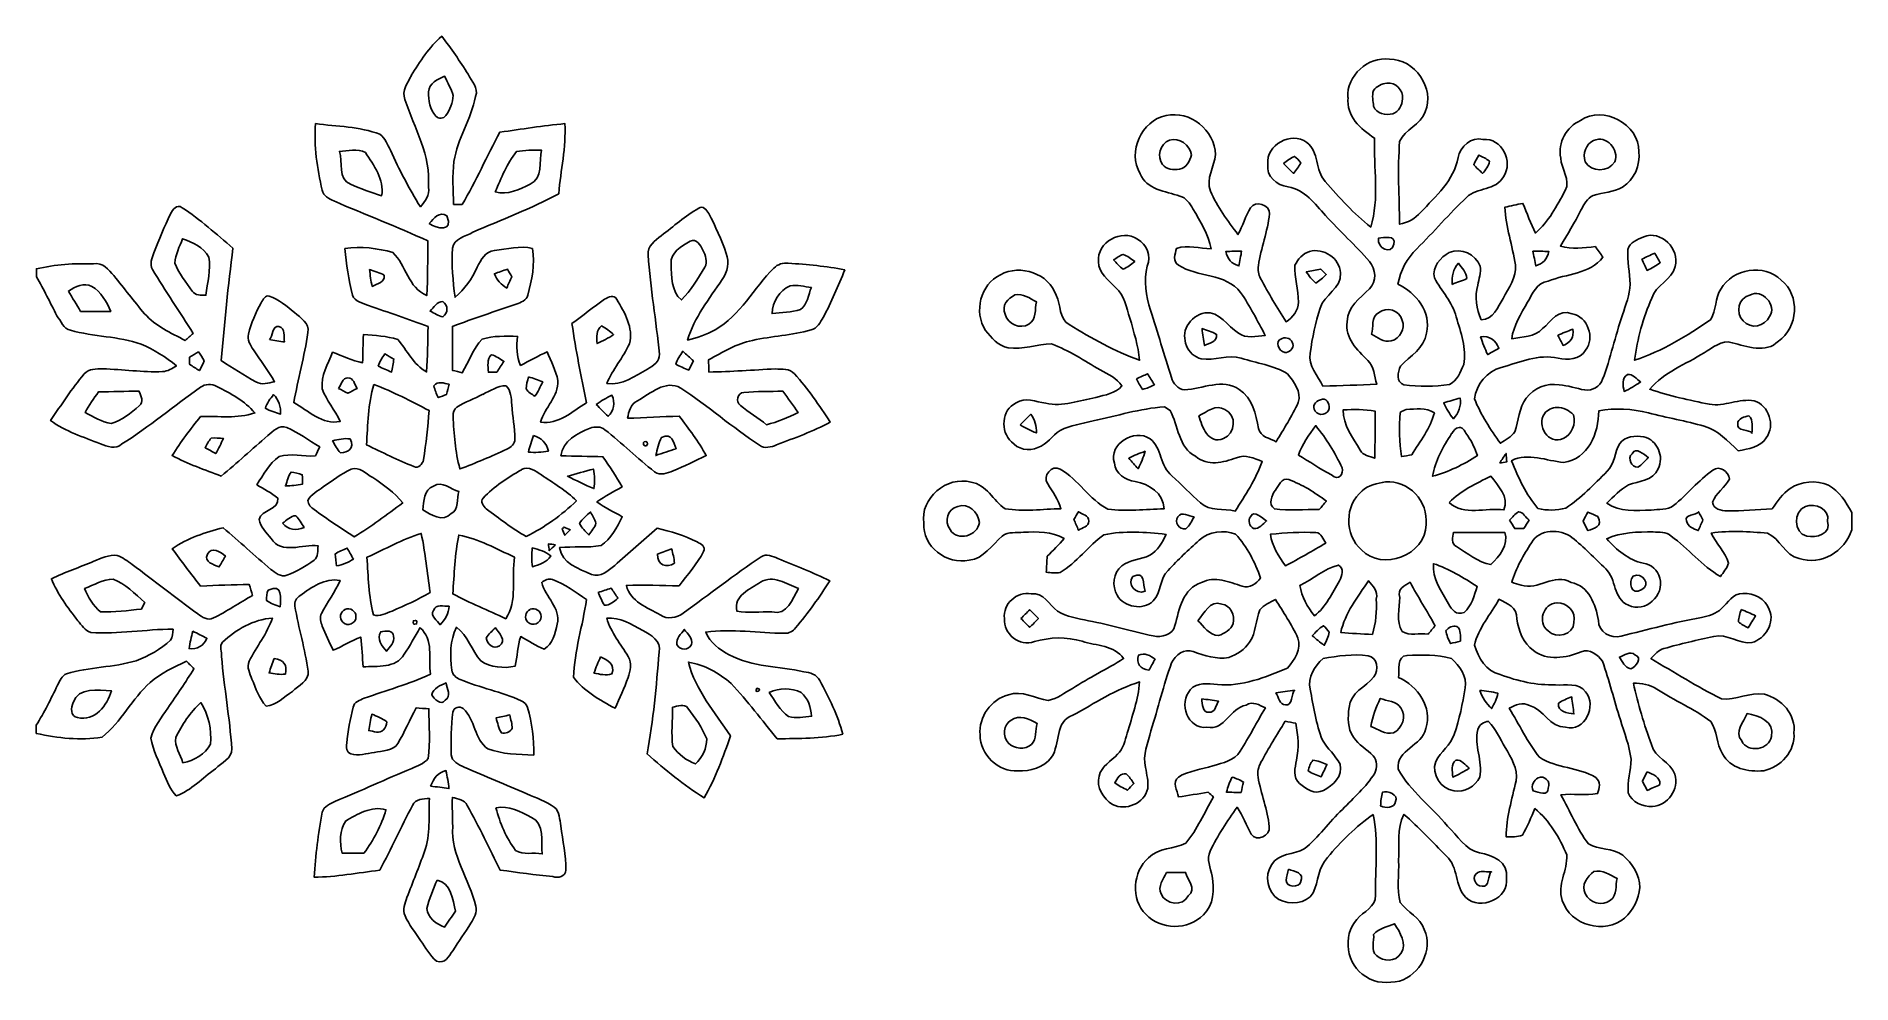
# Model space of a CAD drawing. Header units: centimetres. Extents: x -16.8 to 16.8, y -8.7 to 8.8.
import ezdxf

# ---------------------------------------------------------------- set-up
doc = ezdxf.new("R2010")
doc.units = ezdxf.units.CM
doc.header["$MEASUREMENT"] = 0
doc.layers.add('Camada 1', color=7, linetype='Continuous')

msp = doc.modelspace()

# ---------------------------------------------------------------- linework, layer by layer
at = {"layer": 'Camada 1', "color": 145}
for points, knots in [([(-9.846, 8.043), (-9.678, 8.298), (-9.519, 8.571), (-9.281, 8.768), (-9.281, 8.768), (-9.105, 8.544), (-8.946, 8.307), (-8.792, 8.066), (-8.792, 8.066), (-8.73, 7.937), (-8.591, 7.817), (-8.656, 7.655), (-8.656, 7.655), (-8.733, 7.238), (-8.993, 6.877), (-9.054, 6.455), (-9.054, 6.455), (-9.085, 6.192), (-9.07, 5.926), (-9.06, 5.661), (-9.06, 5.661), (-9.008, 5.661), (-8.956, 5.661), (-8.903, 5.66), (-8.903, 5.66), (-8.643, 6.091), (-8.449, 6.556), (-8.204, 6.996), (-8.204, 6.996), (-7.804, 7.049), (-7.407, 7.118), (-7.005, 7.154), (-7.005, 7.154), (-6.979, 6.718), (-7.082, 6.29), (-7.118, 5.859), (-7.118, 5.859), (-7.63, 5.585), (-8.172, 5.377), (-8.704, 5.147), (-8.704, 5.147), (-8.839, 5.068), (-9.056, 5.03), (-9.082, 4.85), (-9.082, 4.85), (-9.102, 4.547), (-9.071, 4.243), (-9.035, 3.943), (-9.035, 3.943), (-8.855, 4.092), (-8.72, 4.287), (-8.624, 4.498), (-8.624, 4.498), (-8.56, 4.633), (-8.474, 4.796), (-8.306, 4.81), (-8.306, 4.81), (-8.076, 4.824), (-7.833, 4.912), (-7.603, 4.845), (-7.603, 4.845), (-7.547, 4.558), (-7.621, 4.26), (-7.691, 3.982), (-7.691, 3.982), (-7.715, 3.885), (-7.819, 3.849), (-7.902, 3.817), (-7.902, 3.817), (-8.297, 3.683), (-8.692, 3.551), (-9.083, 3.405), (-9.083, 3.405), (-9.083, 3.134), (-9.083, 2.864), (-9.082, 2.593), (-9.082, 2.593), (-9.022, 2.578), (-8.962, 2.563), (-8.902, 2.547), (-8.902, 2.547), (-8.779, 2.754), (-8.702, 2.992), (-8.536, 3.17), (-8.536, 3.17), (-8.325, 3.235), (-8.098, 3.226), (-7.879, 3.221), (-7.879, 3.221), (-7.898, 3.041), (-7.904, 2.85), (-7.823, 2.683), (-7.823, 2.683), (-7.661, 2.77), (-7.501, 2.861), (-7.334, 2.937), (-7.334, 2.937), (-7.263, 2.762), (-7.168, 2.593), (-7.133, 2.406), (-7.133, 2.406), (-7.118, 2.11), (-7.376, 1.909), (-7.455, 1.638), (-7.455, 1.638), (-7.125, 1.582), (-6.866, 1.838), (-6.606, 1.994), (-6.606, 1.994), (-6.698, 2.482), (-6.809, 2.967), (-6.873, 3.459), (-6.873, 3.459), (-6.669, 3.605), (-6.476, 3.765), (-6.27, 3.907), (-6.27, 3.907), (-6.203, 3.951), (-6.091, 4), (-6.046, 3.904), (-6.046, 3.904), (-5.9, 3.662), (-5.734, 3.378), (-5.809, 3.085), (-5.809, 3.085), (-5.932, 2.83), (-6.12, 2.611), (-6.229, 2.348), (-6.229, 2.348), (-5.95, 2.311), (-5.709, 2.488), (-5.477, 2.615), (-5.477, 2.615), (-5.381, 2.681), (-5.243, 2.755), (-5.258, 2.892), (-5.258, 2.892), (-5.317, 3.505), (-5.423, 4.114), (-5.466, 4.729), (-5.466, 4.729), (-5.485, 4.89), (-5.333, 4.991), (-5.225, 5.082), (-5.225, 5.082), (-4.994, 5.251), (-4.783, 5.451), (-4.531, 5.589), (-4.531, 5.589), (-4.453, 5.645), (-4.38, 5.559), (-4.346, 5.494), (-4.346, 5.494), (-4.219, 5.257), (-4.114, 5.008), (-4.021, 4.755), (-4.021, 4.755), (-3.963, 4.594), (-3.999, 4.411), (-4.096, 4.273), (-4.096, 4.273), (-4.336, 3.916), (-4.613, 3.573), (-4.737, 3.153), (-4.737, 3.153), (-4.561, 3.195), (-4.386, 3.253), (-4.228, 3.345), (-4.228, 3.345), (-3.76, 3.609), (-3.513, 4.115), (-3.142, 4.484), (-3.142, 4.484), (-3.074, 4.556), (-2.972, 4.583), (-2.875, 4.574), (-2.875, 4.574), (-2.525, 4.55), (-2.175, 4.52), (-1.831, 4.451), (-1.831, 4.451), (-1.95, 4.152), (-2.079, 3.856), (-2.231, 3.572), (-2.231, 3.572), (-2.282, 3.479), (-2.34, 3.368), (-2.453, 3.341), (-2.453, 3.341), (-2.809, 3.243), (-3.18, 3.224), (-3.54, 3.148), (-3.54, 3.148), (-3.832, 3.085), (-4.09, 2.93), (-4.349, 2.788), (-4.349, 2.788), (-4.348, 2.731), (-4.345, 2.618), (-4.343, 2.562), (-4.343, 2.562), (-3.933, 2.567), (-3.524, 2.602), (-3.115, 2.62), (-3.115, 2.62), (-2.994, 2.613), (-2.849, 2.631), (-2.763, 2.53), (-2.763, 2.53), (-2.514, 2.254), (-2.303, 1.947), (-2.1, 1.637), (-2.1, 1.637), (-2.415, 1.463), (-2.758, 1.347), (-3.092, 1.215), (-3.092, 1.215), (-3.192, 1.177), (-3.312, 1.138), (-3.409, 1.208), (-3.409, 1.208), (-3.907, 1.541), (-4.364, 1.934), (-4.862, 2.266), (-4.862, 2.266), (-5.149, 2.43), (-5.426, 2.16), (-5.664, 2.03), (-5.664, 2.03), (-5.789, 1.97), (-5.823, 1.831), (-5.847, 1.708), (-5.847, 1.708), (-5.528, 1.715), (-5.21, 1.737), (-4.891, 1.747), (-4.891, 1.747), (-4.715, 1.511), (-4.533, 1.277), (-4.393, 1.017), (-4.393, 1.017), (-4.596, 0.92), (-4.798, 0.821), (-5.005, 0.734), (-5.005, 0.734), (-5.112, 0.696), (-5.244, 0.637), (-5.346, 0.718), (-5.346, 0.718), (-5.662, 0.965), (-5.947, 1.25), (-6.265, 1.495), (-6.265, 1.495), (-6.341, 1.56), (-6.449, 1.552), (-6.54, 1.525), (-6.54, 1.525), (-6.775, 1.43), (-7.041, 1.29), (-7.079, 1.014), (-7.079, 1.014), (-6.82, 1.007), (-6.56, 1.002), (-6.301, 0.997), (-6.301, 0.997), (-6.177, 0.815), (-6.052, 0.634), (-5.948, 0.439), (-5.948, 0.439), (-6.105, 0.35), (-6.267, 0.27), (-6.411, 0.16), (-6.411, 0.16), (-6.263, 0.056), (-6.101, -0.026), (-5.943, -0.112), (-5.943, -0.112), (-6.04, -0.308), (-6.151, -0.521), (-6.336, -0.646), (-6.336, -0.646), (-6.588, -0.687), (-6.848, -0.662), (-7.102, -0.679), (-7.102, -0.679), (-7.064, -0.985), (-6.744, -1.069), (-6.513, -1.18), (-6.513, -1.18), (-6.343, -1.242), (-6.204, -1.108), (-6.084, -1.011), (-6.084, -1.011), (-5.824, -0.78), (-5.559, -0.555), (-5.302, -0.321), (-5.302, -0.321), (-5.048, -0.386), (-4.795, -0.46), (-4.56, -0.579), (-4.56, -0.579), (-4.494, -0.616), (-4.393, -0.662), (-4.442, -0.754), (-4.442, -0.754), (-4.557, -0.989), (-4.74, -1.181), (-4.893, -1.391), (-4.893, -1.391), (-5.218, -1.383), (-5.543, -1.372), (-5.868, -1.383), (-5.868, -1.383), (-5.795, -1.685), (-5.479, -1.789), (-5.241, -1.928), (-5.241, -1.928), (-5.112, -2.021), (-4.937, -1.98), (-4.816, -1.894), (-4.816, -1.894), (-4.337, -1.548), (-3.87, -1.185), (-3.38, -0.854), (-3.38, -0.854), (-3.283, -0.783), (-3.166, -0.847), (-3.069, -0.882), (-3.069, -0.882), (-2.75, -1.022), (-2.421, -1.14), (-2.108, -1.296), (-2.108, -1.296), (-2.298, -1.601), (-2.51, -1.893), (-2.741, -2.168), (-2.741, -2.168), (-2.791, -2.227), (-2.862, -2.273), (-2.942, -2.267), (-2.942, -2.267), (-3.429, -2.262), (-3.914, -2.183), (-4.401, -2.244), (-4.401, -2.244), (-4.325, -2.445), (-4.146, -2.565), (-3.967, -2.665), (-3.967, -2.665), (-3.543, -2.894), (-3.049, -2.872), (-2.59, -2.978), (-2.59, -2.978), (-2.474, -2.985), (-2.35, -3.031), (-2.295, -3.139), (-2.295, -3.139), (-2.12, -3.455), (-1.961, -3.784), (-1.868, -4.134), (-1.868, -4.134), (-2.268, -4.211), (-2.676, -4.213), (-3.081, -4.217), (-3.081, -4.217), (-3.364, -3.875), (-3.629, -3.517), (-3.934, -3.195), (-3.934, -3.195), (-4.157, -3), (-4.424, -2.847), (-4.72, -2.8), (-4.72, -2.8), (-4.59, -3.319), (-4.238, -3.729), (-3.944, -4.16), (-3.944, -4.16), (-4.077, -4.553), (-4.223, -4.946), (-4.43, -5.308), (-4.43, -5.308), (-4.809, -5.076), (-5.148, -4.787), (-5.485, -4.498), (-5.485, -4.498), (-5.369, -3.876), (-5.311, -3.244), (-5.265, -2.614), (-5.265, -2.614), (-5.206, -2.402), (-5.421, -2.301), (-5.566, -2.215), (-5.566, -2.215), (-5.774, -2.106), (-5.985, -1.963), (-6.232, -1.99), (-6.232, -1.99), (-6.154, -2.255), (-5.97, -2.464), (-5.835, -2.699), (-5.835, -2.699), (-5.762, -2.816), (-5.8, -2.963), (-5.837, -3.087), (-5.837, -3.087), (-5.905, -3.28), (-5.997, -3.463), (-6.077, -3.651), (-6.077, -3.651), (-6.36, -3.508), (-6.652, -3.331), (-6.847, -3.08), (-6.847, -3.08), (-6.826, -2.594), (-6.674, -2.124), (-6.606, -1.643), (-6.606, -1.643), (-6.807, -1.509), (-7.003, -1.357), (-7.232, -1.275), (-7.232, -1.275), (-7.304, -1.244), (-7.376, -1.282), (-7.431, -1.328), (-7.431, -1.328), (-7.365, -1.598), (-7.077, -1.796), (-7.146, -2.099), (-7.146, -2.099), (-7.184, -2.266), (-7.232, -2.464), (-7.387, -2.561), (-7.387, -2.561), (-7.539, -2.499), (-7.678, -2.408), (-7.82, -2.327), (-7.82, -2.327), (-7.887, -2.503), (-7.879, -2.695), (-7.925, -2.875), (-7.925, -2.875), (-8.133, -2.922), (-8.379, -2.896), (-8.559, -2.777), (-8.559, -2.777), (-8.728, -2.584), (-8.794, -2.312), (-9.01, -2.156), (-9.01, -2.156), (-9.128, -2.402), (-9.131, -2.683), (-9.093, -2.948), (-9.093, -2.948), (-9.084, -3.033), (-9.014, -3.091), (-8.94, -3.12), (-8.94, -3.12), (-8.572, -3.272), (-8.177, -3.351), (-7.813, -3.514), (-7.813, -3.514), (-7.759, -3.537), (-7.711, -3.58), (-7.696, -3.639), (-7.696, -3.639), (-7.607, -3.923), (-7.58, -4.222), (-7.58, -4.518), (-7.58, -4.518), (-7.865, -4.511), (-8.16, -4.498), (-8.43, -4.405), (-8.43, -4.405), (-8.675, -4.226), (-8.664, -3.862), (-8.882, -3.66), (-8.882, -3.66), (-8.947, -3.603), (-9.062, -3.638), (-9.073, -3.727), (-9.073, -3.727), (-9.112, -3.986), (-9.108, -4.25), (-9.104, -4.512), (-9.104, -4.512), (-9.099, -4.639), (-8.964, -4.691), (-8.867, -4.741), (-8.867, -4.741), (-8.482, -4.91), (-8.092, -5.07), (-7.706, -5.236), (-7.706, -5.236), (-7.536, -5.312), (-7.352, -5.368), (-7.202, -5.481), (-7.202, -5.481), (-7.095, -5.56), (-7.105, -5.713), (-7.079, -5.827), (-7.079, -5.827), (-7.049, -6.099), (-6.977, -6.371), (-6.987, -6.645), (-6.987, -6.645), (-6.99, -6.762), (-7.137, -6.798), (-7.23, -6.763), (-7.23, -6.763), (-7.555, -6.739), (-7.877, -6.683), (-8.201, -6.645), (-8.201, -6.645), (-8.404, -6.248), (-8.587, -5.839), (-8.811, -5.453), (-8.811, -5.453), (-8.853, -5.337), (-8.985, -5.33), (-9.084, -5.3), (-9.084, -5.3), (-9.086, -5.48), (-9.084, -5.658), (-9.077, -5.839), (-9.077, -5.839), (-9.115, -6.373), (-8.77, -6.812), (-8.652, -7.31), (-8.652, -7.31), (-8.62, -7.424), (-8.682, -7.532), (-8.74, -7.625), (-8.74, -7.625), (-8.85, -7.796), (-8.966, -7.964), (-9.077, -8.134), (-9.077, -8.134), (-9.149, -8.233), (-9.216, -8.389), (-9.378, -8.326), (-9.378, -8.326), (-9.506, -8.225), (-9.577, -8.071), (-9.674, -7.944), (-9.674, -7.944), (-9.77, -7.793), (-9.884, -7.654), (-9.958, -7.491), (-9.958, -7.491), (-10.009, -7.379), (-9.958, -7.258), (-9.923, -7.15), (-9.923, -7.15), (-9.817, -6.867), (-9.7, -6.588), (-9.6, -6.303), (-9.6, -6.303), (-9.485, -5.989), (-9.525, -5.645), (-9.508, -5.319), (-9.508, -5.319), (-9.621, -5.33), (-9.768, -5.324), (-9.821, -5.449), (-9.821, -5.449), (-10.028, -5.845), (-10.213, -6.253), (-10.427, -6.645), (-10.427, -6.645), (-10.83, -6.695), (-11.232, -6.773), (-11.639, -6.774), (-11.639, -6.774), (-11.612, -6.371), (-11.563, -5.97), (-11.489, -5.573), (-11.489, -5.573), (-11.459, -5.462), (-11.335, -5.421), (-11.243, -5.373), (-11.243, -5.373), (-10.772, -5.175), (-10.309, -4.96), (-9.835, -4.769), (-9.835, -4.769), (-9.73, -4.718), (-9.607, -4.679), (-9.532, -4.584), (-9.532, -4.584), (-9.484, -4.28), (-9.52, -3.968), (-9.516, -3.661), (-9.516, -3.661), (-9.576, -3.658), (-9.695, -3.651), (-9.754, -3.647), (-9.754, -3.647), (-9.871, -3.863), (-9.965, -4.092), (-10.092, -4.303), (-10.092, -4.303), (-10.178, -4.453), (-10.383, -4.431), (-10.526, -4.473), (-10.526, -4.473), (-10.668, -4.485), (-10.82, -4.541), (-10.961, -4.497), (-10.961, -4.497), (-11.039, -4.466), (-11.046, -4.371), (-11.037, -4.3), (-11.037, -4.3), (-11.013, -4.075), (-10.973, -3.852), (-10.919, -3.633), (-10.919, -3.633), (-10.9, -3.534), (-10.791, -3.503), (-10.711, -3.467), (-10.711, -3.467), (-10.304, -3.322), (-9.884, -3.207), (-9.491, -3.023), (-9.491, -3.023), (-9.526, -2.737), (-9.426, -2.374), (-9.683, -2.165), (-9.683, -2.165), (-9.78, -2.328), (-9.865, -2.499), (-9.976, -2.654), (-9.976, -2.654), (-10.124, -2.922), (-10.474, -2.865), (-10.731, -2.889), (-10.731, -2.889), (-10.745, -2.705), (-10.76, -2.521), (-10.777, -2.338), (-10.777, -2.338), (-10.953, -2.407), (-11.115, -2.507), (-11.289, -2.58), (-11.289, -2.58), (-11.356, -2.432), (-11.429, -2.287), (-11.487, -2.135), (-11.487, -2.135), (-11.515, -2.061), (-11.544, -1.974), (-11.5, -1.9), (-11.5, -1.9), (-11.396, -1.692), (-11.25, -1.507), (-11.16, -1.291), (-11.16, -1.291), (-11.44, -1.238), (-11.688, -1.414), (-11.9, -1.574), (-11.9, -1.574), (-11.967, -1.611), (-12.01, -1.688), (-11.993, -1.764), (-11.993, -1.764), (-11.929, -2.169), (-11.803, -2.562), (-11.751, -2.968), (-11.751, -2.968), (-11.726, -3.149), (-11.932, -3.236), (-12.039, -3.34), (-12.039, -3.34), (-12.192, -3.44), (-12.333, -3.599), (-12.528, -3.611), (-12.528, -3.611), (-12.659, -3.473), (-12.713, -3.285), (-12.789, -3.115), (-12.789, -3.115), (-12.824, -3.011), (-12.89, -2.893), (-12.839, -2.783), (-12.839, -2.783), (-12.703, -2.514), (-12.507, -2.273), (-12.41, -1.985), (-12.41, -1.985), (-12.762, -2.011), (-13.08, -2.196), (-13.333, -2.433), (-13.333, -2.433), (-13.397, -2.504), (-13.335, -2.614), (-13.351, -2.693), (-13.351, -2.693), (-13.301, -3.265), (-13.201, -3.831), (-13.158, -4.404), (-13.158, -4.404), (-13.148, -4.585), (-13.362, -4.66), (-13.463, -4.772), (-13.463, -4.772), (-13.701, -4.939), (-13.908, -5.172), (-14.186, -5.272), (-14.186, -5.272), (-14.303, -5.158), (-14.351, -4.996), (-14.42, -4.853), (-14.42, -4.853), (-14.508, -4.641), (-14.616, -4.432), (-14.656, -4.204), (-14.656, -4.204), (-14.597, -3.996), (-14.459, -3.826), (-14.341, -3.649), (-14.341, -3.649), (-14.178, -3.408), (-14.012, -3.169), (-13.859, -2.921), (-13.859, -2.921), (-13.905, -2.875), (-13.951, -2.829), (-13.997, -2.783), (-13.997, -2.783), (-14.232, -2.893), (-14.472, -3.004), (-14.667, -3.178), (-14.667, -3.178), (-15.008, -3.473), (-15.2, -3.913), (-15.558, -4.187), (-15.558, -4.187), (-15.959, -4.256), (-16.376, -4.201), (-16.773, -4.118), (-16.773, -4.118), (-16.773, -4.118), (-16.773, -3.967), (-16.773, -3.967), (-16.773, -3.967), (-16.628, -3.728), (-16.501, -3.479), (-16.381, -3.227), (-16.381, -3.227), (-16.336, -3.152), (-16.305, -3.048), (-16.216, -3.014), (-16.216, -3.014), (-15.795, -2.889), (-15.348, -2.901), (-14.928, -2.773), (-14.928, -2.773), (-14.691, -2.696), (-14.481, -2.553), (-14.29, -2.397), (-14.29, -2.397), (-14.252, -2.336), (-14.256, -2.26), (-14.246, -2.192), (-14.246, -2.192), (-14.754, -2.189), (-15.258, -2.291), (-15.767, -2.251), (-15.767, -2.251), (-15.876, -2.222), (-15.935, -2.111), (-16.005, -2.034), (-16.005, -2.034), (-16.193, -1.793), (-16.379, -1.544), (-16.493, -1.259), (-16.493, -1.259), (-16.238, -1.136), (-15.97, -1.047), (-15.711, -0.935), (-15.711, -0.935), (-15.573, -0.877), (-15.431, -0.816), (-15.277, -0.826), (-15.277, -0.826), (-15.174, -0.859), (-15.091, -0.936), (-15.001, -0.995), (-15.001, -0.995), (-14.596, -1.297), (-14.197, -1.608), (-13.79, -1.908), (-13.79, -1.908), (-13.707, -1.966), (-13.603, -2.04), (-13.5, -1.984), (-13.5, -1.984), (-13.25, -1.861), (-13.019, -1.704), (-12.777, -1.567), (-12.777, -1.567), (-12.797, -1.5), (-12.817, -1.433), (-12.837, -1.366), (-12.837, -1.366), (-13.137, -1.365), (-13.436, -1.383), (-13.736, -1.393), (-13.736, -1.393), (-13.917, -1.168), (-14.091, -0.938), (-14.26, -0.704), (-14.26, -0.704), (-13.981, -0.504), (-13.647, -0.401), (-13.317, -0.317), (-13.317, -0.317), (-13.021, -0.568), (-12.738, -0.835), (-12.441, -1.085), (-12.441, -1.085), (-12.356, -1.147), (-12.254, -1.235), (-12.141, -1.193), (-12.141, -1.193), (-11.962, -1.124), (-11.794, -1.026), (-11.639, -0.915), (-11.639, -0.915), (-11.557, -0.853), (-11.578, -0.739), (-11.567, -0.649), (-11.567, -0.649), (-11.847, -0.617), (-12.244, -0.816), (-12.434, -0.514), (-12.434, -0.514), (-12.521, -0.409), (-12.629, -0.302), (-12.656, -0.162), (-12.656, -0.162), (-12.617, 0.032), (-12.275, -0.003), (-12.311, 0.232), (-12.311, 0.232), (-12.427, 0.333), (-12.569, 0.396), (-12.697, 0.479), (-12.697, 0.479), (-12.574, 0.66), (-12.472, 0.873), (-12.287, 0.999), (-12.287, 0.999), (-12.073, 1.069), (-11.837, 0.994), (-11.616, 1.011), (-11.616, 1.011), (-11.589, 1.066), (-11.562, 1.122), (-11.535, 1.177), (-11.535, 1.177), (-11.735, 1.303), (-11.928, 1.443), (-12.146, 1.536), (-12.146, 1.536), (-12.284, 1.6), (-12.396, 1.463), (-12.496, 1.388), (-12.496, 1.388), (-12.78, 1.136), (-13.063, 0.884), (-13.354, 0.64), (-13.354, 0.64), (-13.663, 0.752), (-13.971, 0.867), (-14.264, 1.017), (-14.264, 1.017), (-14.106, 1.271), (-13.923, 1.508), (-13.737, 1.742), (-13.737, 1.742), (-13.404, 1.75), (-13.056, 1.697), (-12.733, 1.805), (-12.733, 1.805), (-12.919, 2.029), (-13.183, 2.166), (-13.436, 2.297), (-13.436, 2.297), (-13.532, 2.349), (-13.651, 2.347), (-13.739, 2.28), (-13.739, 2.28), (-14.228, 1.937), (-14.686, 1.549), (-15.192, 1.232), (-15.192, 1.232), (-15.308, 1.117), (-15.462, 1.191), (-15.587, 1.233), (-15.587, 1.233), (-15.901, 1.363), (-16.233, 1.463), (-16.509, 1.666), (-16.509, 1.666), (-16.309, 1.957), (-16.117, 2.256), (-15.888, 2.526), (-15.888, 2.526), (-15.806, 2.63), (-15.663, 2.618), (-15.543, 2.621), (-15.543, 2.621), (-15.175, 2.609), (-14.809, 2.558), (-14.441, 2.569), (-14.441, 2.569), (-14.345, 2.574), (-14.265, 2.63), (-14.184, 2.674), (-14.184, 2.674), (-14.377, 2.843), (-14.6, 2.975), (-14.834, 3.078), (-14.834, 3.078), (-15.256, 3.224), (-15.712, 3.213), (-16.14, 3.336), (-16.14, 3.336), (-16.273, 3.358), (-16.319, 3.509), (-16.393, 3.604), (-16.393, 3.604), (-16.516, 3.845), (-16.635, 4.088), (-16.77, 4.323), (-16.77, 4.323), (-16.77, 4.323), (-16.77, 4.47), (-16.77, 4.47), (-16.77, 4.47), (-16.425, 4.549), (-16.067, 4.575), (-15.714, 4.562), (-15.714, 4.562), (-15.543, 4.593), (-15.437, 4.453), (-15.339, 4.344), (-15.339, 4.344), (-15.149, 4.11), (-14.969, 3.868), (-14.771, 3.641), (-14.771, 3.641), (-14.573, 3.41), (-14.285, 3.289), (-14.023, 3.145), (-14.023, 3.145), (-13.973, 3.189), (-13.923, 3.233), (-13.873, 3.277), (-13.873, 3.277), (-14.12, 3.674), (-14.389, 4.056), (-14.625, 4.46), (-14.625, 4.46), (-14.686, 4.557), (-14.635, 4.67), (-14.602, 4.767), (-14.602, 4.767), (-14.505, 5.009), (-14.409, 5.251), (-14.292, 5.484), (-14.292, 5.484), (-14.25, 5.565), (-14.181, 5.674), (-14.08, 5.6), (-14.08, 5.6), (-13.743, 5.383), (-13.446, 5.109), (-13.139, 4.851), (-13.139, 4.851), (-13.228, 4.161), (-13.299, 3.467), (-13.354, 2.773), (-13.354, 2.773), (-13.144, 2.636), (-12.935, 2.498), (-12.714, 2.38), (-12.714, 2.38), (-12.606, 2.318), (-12.482, 2.357), (-12.37, 2.383), (-12.37, 2.383), (-12.487, 2.588), (-12.629, 2.777), (-12.762, 2.972), (-12.762, 2.972), (-12.816, 3.059), (-12.882, 3.158), (-12.853, 3.265), (-12.853, 3.265), (-12.803, 3.467), (-12.715, 3.659), (-12.618, 3.844), (-12.618, 3.844), (-12.58, 3.894), (-12.547, 3.997), (-12.467, 3.962), (-12.467, 3.962), (-12.286, 3.911), (-12.147, 3.77), (-11.999, 3.662), (-11.999, 3.662), (-11.89, 3.569), (-11.716, 3.461), (-11.752, 3.291), (-11.752, 3.291), (-11.821, 2.857), (-11.934, 2.43), (-12.014, 1.998), (-12.014, 1.998), (-11.746, 1.854), (-11.49, 1.575), (-11.157, 1.65), (-11.157, 1.65), (-11.257, 1.857), (-11.413, 2.036), (-11.488, 2.254), (-11.488, 2.254), (-11.518, 2.497), (-11.385, 2.712), (-11.298, 2.929), (-11.298, 2.929), (-11.115, 2.859), (-10.937, 2.772), (-10.743, 2.735), (-10.743, 2.735), (-10.738, 2.908), (-10.733, 3.082), (-10.729, 3.255), (-10.729, 3.255), (-10.515, 3.242), (-10.299, 3.224), (-10.092, 3.165), (-10.092, 3.165), (-9.921, 2.961), (-9.807, 2.698), (-9.559, 2.565), (-9.559, 2.565), (-9.543, 2.844), (-9.539, 3.123), (-9.533, 3.402), (-9.533, 3.402), (-9.896, 3.543), (-10.265, 3.664), (-10.633, 3.79), (-10.633, 3.79), (-10.733, 3.838), (-10.892, 3.856), (-10.928, 3.984), (-10.928, 3.984), (-11.004, 4.265), (-11.04, 4.556), (-11.069, 4.844), (-11.069, 4.844), (-10.774, 4.887), (-10.465, 4.856), (-10.182, 4.77), (-10.182, 4.77), (-9.936, 4.534), (-9.903, 4.121), (-9.557, 3.976), (-9.557, 3.976), (-9.539, 4.312), (-9.538, 4.649), (-9.535, 4.985), (-9.535, 4.985), (-10.106, 5.25), (-10.696, 5.473), (-11.273, 5.724), (-11.273, 5.724), (-11.362, 5.768), (-11.469, 5.816), (-11.491, 5.923), (-11.491, 5.923), (-11.582, 6.325), (-11.647, 6.742), (-11.612, 7.155), (-11.612, 7.155), (-11.215, 7.099), (-10.801, 7.102), (-10.422, 6.956), (-10.422, 6.956), (-10.327, 6.883), (-10.282, 6.765), (-10.229, 6.662), (-10.229, 6.662), (-10.067, 6.303), (-9.883, 5.953), (-9.675, 5.617), (-9.675, 5.617), (-9.588, 5.718), (-9.494, 5.832), (-9.528, 5.98), (-9.528, 5.98), (-9.473, 6.562), (-9.789, 7.069), (-9.962, 7.602), (-9.962, 7.602), (-10.021, 7.761), (-9.911, 7.91), (-9.839, 8.045), (-9.839, 8.045), (-9.839, 8.045), (-9.846, 8.043), (-9.846, 8.043)], [0, 0, 0, 0, 0.003571, 0.003571, 0.003571, 0.003571, 0.007143, 0.007143, 0.007143, 0.007143, 0.010714, 0.010714, 0.010714, 0.010714, 0.014286, 0.014286, 0.014286, 0.014286, 0.017857, 0.017857, 0.017857, 0.017857, 0.021429, 0.021429, 0.021429, 0.021429, 0.025, 0.025, 0.025, 0.025, 0.028571, 0.028571, 0.028571, 0.028571, 0.032143, 0.032143, 0.032143, 0.032143, 0.035714, 0.035714, 0.035714, 0.035714, 0.039286, 0.039286, 0.039286, 0.039286, 0.042857, 0.042857, 0.042857, 0.042857, 0.046429, 0.046429, 0.046429, 0.046429, 0.05, 0.05, 0.05, 0.05, 0.053571, 0.053571, 0.053571, 0.053571, 0.057143, 0.057143, 0.057143, 0.057143, 0.060714, 0.060714, 0.060714, 0.060714, 0.064286, 0.064286, 0.064286, 0.064286, 0.067857, 0.067857, 0.067857, 0.067857, 0.071429, 0.071429, 0.071429, 0.071429, 0.075, 0.075, 0.075, 0.075, 0.078571, 0.078571, 0.078571, 0.078571, 0.082143, 0.082143, 0.082143, 0.082143, 0.085714, 0.085714, 0.085714, 0.085714, 0.089286, 0.089286, 0.089286, 0.089286, 0.092857, 0.092857, 0.092857, 0.092857, 0.096429, 0.096429, 0.096429, 0.096429, 0.1, 0.1, 0.1, 0.1, 0.103571, 0.103571, 0.103571, 0.103571, 0.107143, 0.107143, 0.107143, 0.107143, 0.110714, 0.110714, 0.110714, 0.110714, 0.114286, 0.114286, 0.114286, 0.114286, 0.117857, 0.117857, 0.117857, 0.117857, 0.121429, 0.121429, 0.121429, 0.121429, 0.125, 0.125, 0.125, 0.125, 0.128571, 0.128571, 0.128571, 0.128571, 0.132143, 0.132143, 0.132143, 0.132143, 0.135714, 0.135714, 0.135714, 0.135714, 0.139286, 0.139286, 0.139286, 0.139286, 0.142857, 0.142857, 0.142857, 0.142857, 0.146429, 0.146429, 0.146429, 0.146429, 0.15, 0.15, 0.15, 0.15, 0.153571, 0.153571, 0.153571, 0.153571, 0.157143, 0.157143, 0.157143, 0.157143, 0.160714, 0.160714, 0.160714, 0.160714, 0.164286, 0.164286, 0.164286, 0.164286, 0.167857, 0.167857, 0.167857, 0.167857, 0.171429, 0.171429, 0.171429, 0.171429, 0.175, 0.175, 0.175, 0.175, 0.178571, 0.178571, 0.178571, 0.178571, 0.182143, 0.182143, 0.182143, 0.182143, 0.185714, 0.185714, 0.185714, 0.185714, 0.189286, 0.189286, 0.189286, 0.189286, 0.192857, 0.192857, 0.192857, 0.192857, 0.196429, 0.196429, 0.196429, 0.196429, 0.2, 0.2, 0.2, 0.2, 0.203571, 0.203571, 0.203571, 0.203571, 0.207143, 0.207143, 0.207143, 0.207143, 0.210714, 0.210714, 0.210714, 0.210714, 0.214286, 0.214286, 0.214286, 0.214286, 0.217857, 0.217857, 0.217857, 0.217857, 0.221429, 0.221429, 0.221429, 0.221429, 0.225, 0.225, 0.225, 0.225, 0.228571, 0.228571, 0.228571, 0.228571, 0.232143, 0.232143, 0.232143, 0.232143, 0.235714, 0.235714, 0.235714, 0.235714, 0.239286, 0.239286, 0.239286, 0.239286, 0.242857, 0.242857, 0.242857, 0.242857, 0.246429, 0.246429, 0.246429, 0.246429, 0.25, 0.25, 0.25, 0.25, 0.253571, 0.253571, 0.253571, 0.253571, 0.257143, 0.257143, 0.257143, 0.257143, 0.260714, 0.260714, 0.260714, 0.260714, 0.264286, 0.264286, 0.264286, 0.264286, 0.267857, 0.267857, 0.267857, 0.267857, 0.271429, 0.271429, 0.271429, 0.271429, 0.275, 0.275, 0.275, 0.275, 0.278571, 0.278571, 0.278571, 0.278571, 0.282143, 0.282143, 0.282143, 0.282143, 0.285714, 0.285714, 0.285714, 0.285714, 0.289286, 0.289286, 0.289286, 0.289286, 0.292857, 0.292857, 0.292857, 0.292857, 0.296429, 0.296429, 0.296429, 0.296429, 0.3, 0.3, 0.3, 0.3, 0.303571, 0.303571, 0.303571, 0.303571, 0.307143, 0.307143, 0.307143, 0.307143, 0.310714, 0.310714, 0.310714, 0.310714, 0.314286, 0.314286, 0.314286, 0.314286, 0.317857, 0.317857, 0.317857, 0.317857, 0.321429, 0.321429, 0.321429, 0.321429, 0.325, 0.325, 0.325, 0.325, 0.328571, 0.328571, 0.328571, 0.328571, 0.332143, 0.332143, 0.332143, 0.332143, 0.335714, 0.335714, 0.335714, 0.335714, 0.339286, 0.339286, 0.339286, 0.339286, 0.342857, 0.342857, 0.342857, 0.342857, 0.346429, 0.346429, 0.346429, 0.346429, 0.35, 0.35, 0.35, 0.35, 0.353571, 0.353571, 0.353571, 0.353571, 0.357143, 0.357143, 0.357143, 0.357143, 0.360714, 0.360714, 0.360714, 0.360714, 0.364286, 0.364286, 0.364286, 0.364286, 0.367857, 0.367857, 0.367857, 0.367857, 0.371429, 0.371429, 0.371429, 0.371429, 0.375, 0.375, 0.375, 0.375, 0.378571, 0.378571, 0.378571, 0.378571, 0.382143, 0.382143, 0.382143, 0.382143, 0.385714, 0.385714, 0.385714, 0.385714, 0.389286, 0.389286, 0.389286, 0.389286, 0.392857, 0.392857, 0.392857, 0.392857, 0.396429, 0.396429, 0.396429, 0.396429, 0.4, 0.4, 0.4, 0.4, 0.403571, 0.403571, 0.403571, 0.403571, 0.407143, 0.407143, 0.407143, 0.407143, 0.410714, 0.410714, 0.410714, 0.410714, 0.414286, 0.414286, 0.414286, 0.414286, 0.417857, 0.417857, 0.417857, 0.417857, 0.421429, 0.421429, 0.421429, 0.421429, 0.425, 0.425, 0.425, 0.425, 0.428571, 0.428571, 0.428571, 0.428571, 0.432143, 0.432143, 0.432143, 0.432143, 0.435714, 0.435714, 0.435714, 0.435714, 0.439286, 0.439286, 0.439286, 0.439286, 0.442857, 0.442857, 0.442857, 0.442857, 0.446429, 0.446429, 0.446429, 0.446429, 0.45, 0.45, 0.45, 0.45, 0.453571, 0.453571, 0.453571, 0.453571, 0.457143, 0.457143, 0.457143, 0.457143, 0.460714, 0.460714, 0.460714, 0.460714, 0.464286, 0.464286, 0.464286, 0.464286, 0.467857, 0.467857, 0.467857, 0.467857, 0.471429, 0.471429, 0.471429, 0.471429, 0.475, 0.475, 0.475, 0.475, 0.478571, 0.478571, 0.478571, 0.478571, 0.482143, 0.482143, 0.482143, 0.482143, 0.485714, 0.485714, 0.485714, 0.485714, 0.489286, 0.489286, 0.489286, 0.489286, 0.492857, 0.492857, 0.492857, 0.492857, 0.496429, 0.496429, 0.496429, 0.496429, 0.5, 0.5, 0.5, 0.5, 0.503571, 0.503571, 0.503571, 0.503571, 0.507143, 0.507143, 0.507143, 0.507143, 0.510714, 0.510714, 0.510714, 0.510714, 0.514286, 0.514286, 0.514286, 0.514286, 0.517857, 0.517857, 0.517857, 0.517857, 0.521429, 0.521429, 0.521429, 0.521429, 0.525, 0.525, 0.525, 0.525, 0.528571, 0.528571, 0.528571, 0.528571, 0.532143, 0.532143, 0.532143, 0.532143, 0.535714, 0.535714, 0.535714, 0.535714, 0.539286, 0.539286, 0.539286, 0.539286, 0.542857, 0.542857, 0.542857, 0.542857, 0.546429, 0.546429, 0.546429, 0.546429, 0.55, 0.55, 0.55, 0.55, 0.553571, 0.553571, 0.553571, 0.553571, 0.557143, 0.557143, 0.557143, 0.557143, 0.560714, 0.560714, 0.560714, 0.560714, 0.564286, 0.564286, 0.564286, 0.564286, 0.567857, 0.567857, 0.567857, 0.567857, 0.571429, 0.571429, 0.571429, 0.571429, 0.575, 0.575, 0.575, 0.575, 0.578571, 0.578571, 0.578571, 0.578571, 0.582143, 0.582143, 0.582143, 0.582143, 0.585714, 0.585714, 0.585714, 0.585714, 0.589286, 0.589286, 0.589286, 0.589286, 0.592857, 0.592857, 0.592857, 0.592857, 0.596429, 0.596429, 0.596429, 0.596429, 0.6, 0.6, 0.6, 0.6, 0.603571, 0.603571, 0.603571, 0.603571, 0.607143, 0.607143, 0.607143, 0.607143, 0.610714, 0.610714, 0.610714, 0.610714, 0.614286, 0.614286, 0.614286, 0.614286, 0.617857, 0.617857, 0.617857, 0.617857, 0.621429, 0.621429, 0.621429, 0.621429, 0.625, 0.625, 0.625, 0.625, 0.628571, 0.628571, 0.628571, 0.628571, 0.632143, 0.632143, 0.632143, 0.632143, 0.635714, 0.635714, 0.635714, 0.635714, 0.639286, 0.639286, 0.639286, 0.639286, 0.642857, 0.642857, 0.642857, 0.642857, 0.646429, 0.646429, 0.646429, 0.646429, 0.65, 0.65, 0.65, 0.65, 0.653571, 0.653571, 0.653571, 0.653571, 0.657143, 0.657143, 0.657143, 0.657143, 0.660714, 0.660714, 0.660714, 0.660714, 0.664286, 0.664286, 0.664286, 0.664286, 0.667857, 0.667857, 0.667857, 0.667857, 0.671429, 0.671429, 0.671429, 0.671429, 0.675, 0.675, 0.675, 0.675, 0.678571, 0.678571, 0.678571, 0.678571, 0.682143, 0.682143, 0.682143, 0.682143, 0.685714, 0.685714, 0.685714, 0.685714, 0.689286, 0.689286, 0.689286, 0.689286, 0.692857, 0.692857, 0.692857, 0.692857, 0.696429, 0.696429, 0.696429, 0.696429, 0.7, 0.7, 0.7, 0.7, 0.703571, 0.703571, 0.703571, 0.703571, 0.707143, 0.707143, 0.707143, 0.707143, 0.710714, 0.710714, 0.710714, 0.710714, 0.714286, 0.714286, 0.714286, 0.714286, 0.717857, 0.717857, 0.717857, 0.717857, 0.721429, 0.721429, 0.721429, 0.721429, 0.725, 0.725, 0.725, 0.725, 0.728571, 0.728571, 0.728571, 0.728571, 0.732143, 0.732143, 0.732143, 0.732143, 0.735714, 0.735714, 0.735714, 0.735714, 0.739286, 0.739286, 0.739286, 0.739286, 0.742857, 0.742857, 0.742857, 0.742857, 0.746429, 0.746429, 0.746429, 0.746429, 0.75, 0.75, 0.75, 0.75, 0.753571, 0.753571, 0.753571, 0.753571, 0.757143, 0.757143, 0.757143, 0.757143, 0.760714, 0.760714, 0.760714, 0.760714, 0.764286, 0.764286, 0.764286, 0.764286, 0.767857, 0.767857, 0.767857, 0.767857, 0.771429, 0.771429, 0.771429, 0.771429, 0.775, 0.775, 0.775, 0.775, 0.778571, 0.778571, 0.778571, 0.778571, 0.782143, 0.782143, 0.782143, 0.782143, 0.785714, 0.785714, 0.785714, 0.785714, 0.789286, 0.789286, 0.789286, 0.789286, 0.792857, 0.792857, 0.792857, 0.792857, 0.796429, 0.796429, 0.796429, 0.796429, 0.8, 0.8, 0.8, 0.8, 0.803571, 0.803571, 0.803571, 0.803571, 0.807143, 0.807143, 0.807143, 0.807143, 0.810714, 0.810714, 0.810714, 0.810714, 0.814286, 0.814286, 0.814286, 0.814286, 0.817857, 0.817857, 0.817857, 0.817857, 0.821429, 0.821429, 0.821429, 0.821429, 0.825, 0.825, 0.825, 0.825, 0.828571, 0.828571, 0.828571, 0.828571, 0.832143, 0.832143, 0.832143, 0.832143, 0.835714, 0.835714, 0.835714, 0.835714, 0.839286, 0.839286, 0.839286, 0.839286, 0.842857, 0.842857, 0.842857, 0.842857, 0.846429, 0.846429, 0.846429, 0.846429, 0.85, 0.85, 0.85, 0.85, 0.853571, 0.853571, 0.853571, 0.853571, 0.857143, 0.857143, 0.857143, 0.857143, 0.860714, 0.860714, 0.860714, 0.860714, 0.864286, 0.864286, 0.864286, 0.864286, 0.867857, 0.867857, 0.867857, 0.867857, 0.871429, 0.871429, 0.871429, 0.871429, 0.875, 0.875, 0.875, 0.875, 0.878571, 0.878571, 0.878571, 0.878571, 0.882143, 0.882143, 0.882143, 0.882143, 0.885714, 0.885714, 0.885714, 0.885714, 0.889286, 0.889286, 0.889286, 0.889286, 0.892857, 0.892857, 0.892857, 0.892857, 0.896429, 0.896429, 0.896429, 0.896429, 0.9, 0.9, 0.9, 0.9, 0.903571, 0.903571, 0.903571, 0.903571, 0.907143, 0.907143, 0.907143, 0.907143, 0.910714, 0.910714, 0.910714, 0.910714, 0.914286, 0.914286, 0.914286, 0.914286, 0.917857, 0.917857, 0.917857, 0.917857, 0.921429, 0.921429, 0.921429, 0.921429, 0.925, 0.925, 0.925, 0.925, 0.928571, 0.928571, 0.928571, 0.928571, 0.932143, 0.932143, 0.932143, 0.932143, 0.935714, 0.935714, 0.935714, 0.935714, 0.939286, 0.939286, 0.939286, 0.939286, 0.942857, 0.942857, 0.942857, 0.942857, 0.946429, 0.946429, 0.946429, 0.946429, 0.95, 0.95, 0.95, 0.95, 0.953571, 0.953571, 0.953571, 0.953571, 0.957143, 0.957143, 0.957143, 0.957143, 0.960714, 0.960714, 0.960714, 0.960714, 0.964286, 0.964286, 0.964286, 0.964286, 0.967857, 0.967857, 0.967857, 0.967857, 0.971429, 0.971429, 0.971429, 0.971429, 0.975, 0.975, 0.975, 0.975, 0.978571, 0.978571, 0.978571, 0.978571, 0.982143, 0.982143, 0.982143, 0.982143, 0.985714, 0.985714, 0.985714, 0.985714, 0.989286, 0.989286, 0.989286, 0.989286, 0.992857, 0.992857, 0.992857, 0.992857, 1, 1, 1, 1]), ([(7.463, 7.636), (7.44, 8.037), (7.837, 8.404), (8.235, 8.343), (8.235, 8.343), (8.699, 8.357), (9.08, 7.804), (8.894, 7.374), (8.894, 7.374), (8.82, 7.127), (8.517, 7.054), (8.423, 6.824), (8.423, 6.824), (8.382, 6.315), (8.415, 5.803), (8.423, 5.294), (8.423, 5.294), (8.572, 5.326), (8.709, 5.398), (8.81, 5.513), (8.81, 5.513), (9.089, 5.812), (9.429, 6.102), (9.502, 6.526), (9.502, 6.526), (9.542, 6.728), (9.75, 6.918), (9.963, 6.863), (9.963, 6.863), (10.309, 6.892), (10.534, 6.45), (10.34, 6.17), (10.34, 6.17), (10.206, 5.916), (9.848, 5.978), (9.661, 5.79), (9.661, 5.79), (9.337, 5.491), (9.055, 5.15), (8.74, 4.841), (8.74, 4.841), (8.557, 4.666), (8.44, 4.435), (8.391, 4.188), (8.391, 4.188), (8.726, 4.028), (9.013, 3.672), (8.919, 3.282), (8.919, 3.282), (8.884, 3.004), (8.613, 2.858), (8.44, 2.672), (8.44, 2.672), (8.386, 2.564), (8.356, 2.371), (8.502, 2.327), (8.502, 2.327), (8.781, 2.289), (9.068, 2.29), (9.347, 2.331), (9.347, 2.331), (9.488, 2.402), (9.547, 2.566), (9.61, 2.701), (9.61, 2.701), (9.663, 3), (9.55, 3.297), (9.47, 3.58), (9.47, 3.58), (9.401, 3.855), (9.194, 4.058), (9.065, 4.302), (9.065, 4.302), (9.021, 4.508), (9.175, 4.681), (9.341, 4.773), (9.341, 4.773), (9.56, 4.868), (9.831, 4.737), (9.911, 4.518), (9.911, 4.518), (9.934, 4.401), (9.886, 4.284), (9.865, 4.169), (9.865, 4.169), (9.803, 3.958), (9.84, 3.727), (9.93, 3.529), (9.93, 3.529), (10.157, 3.534), (10.238, 3.765), (10.336, 3.924), (10.336, 3.924), (10.431, 4.121), (10.589, 4.309), (10.561, 4.541), (10.561, 4.541), (10.509, 4.899), (10.384, 5.243), (10.366, 5.607), (10.366, 5.607), (10.477, 5.634), (10.586, 5.658), (10.7, 5.679), (10.7, 5.679), (10.775, 5.495), (10.846, 5.309), (10.933, 5.13), (10.933, 5.13), (11.177, 5.342), (11.331, 5.633), (11.481, 5.915), (11.481, 5.915), (11.592, 6.113), (11.403, 6.318), (11.4, 6.518), (11.4, 6.518), (11.34, 6.809), (11.508, 7.09), (11.767, 7.214), (11.767, 7.214), (12.185, 7.502), (12.848, 7.143), (12.844, 6.637), (12.844, 6.637), (12.869, 6.385), (12.763, 6.116), (12.541, 5.982), (12.541, 5.982), (12.378, 5.879), (12.18, 5.886), (12.002, 5.827), (12.002, 5.827), (11.885, 5.779), (11.831, 5.654), (11.771, 5.552), (11.771, 5.552), (11.658, 5.325), (11.524, 5.109), (11.395, 4.89), (11.395, 4.89), (11.605, 4.824), (11.826, 4.861), (12.04, 4.881), (12.04, 4.881), (12.087, 4.816), (12.133, 4.752), (12.18, 4.688), (12.18, 4.688), (11.941, 4.37), (11.506, 4.38), (11.167, 4.242), (11.167, 4.242), (10.954, 4.22), (10.882, 4.005), (10.786, 3.852), (10.786, 3.852), (10.667, 3.638), (10.527, 3.425), (10.494, 3.177), (10.494, 3.177), (10.689, 3.209), (10.917, 3.211), (11.065, 3.364), (11.065, 3.364), (11.221, 3.5), (11.361, 3.744), (11.609, 3.639), (11.609, 3.639), (11.898, 3.589), (12.039, 3.193), (11.858, 2.964), (11.858, 2.964), (11.754, 2.794), (11.528, 2.779), (11.351, 2.82), (11.351, 2.82), (10.991, 2.9), (10.642, 2.741), (10.301, 2.648), (10.301, 2.648), (10.043, 2.581), (9.835, 2.33), (9.806, 2.068), (9.806, 2.068), (9.921, 1.771), (10.1, 1.502), (10.286, 1.245), (10.286, 1.245), (10.376, 1.312), (10.487, 1.363), (10.551, 1.459), (10.551, 1.459), (10.62, 1.664), (10.626, 1.902), (10.764, 2.078), (10.764, 2.078), (10.901, 2.265), (11.142, 2.372), (11.373, 2.323), (11.373, 2.323), (11.535, 2.318), (11.686, 2.256), (11.844, 2.231), (11.844, 2.231), (11.982, 2.208), (12.125, 2.299), (12.174, 2.428), (12.174, 2.428), (12.323, 2.816), (12.404, 3.225), (12.542, 3.617), (12.542, 3.617), (12.596, 3.804), (12.678, 3.988), (12.683, 4.186), (12.683, 4.186), (12.675, 4.4), (12.629, 4.614), (12.641, 4.829), (12.641, 4.829), (12.675, 4.961), (12.824, 5.011), (12.933, 5.064), (12.933, 5.064), (13.245, 5.19), (13.613, 4.838), (13.512, 4.516), (13.512, 4.516), (13.46, 4.262), (13.154, 4.174), (13.082, 3.93), (13.082, 3.93), (12.927, 3.564), (12.811, 3.176), (12.766, 2.781), (12.766, 2.781), (13.274, 2.948), (13.738, 3.23), (14.173, 3.535), (14.173, 3.535), (14.278, 3.702), (14.254, 3.925), (14.357, 4.097), (14.357, 4.097), (14.58, 4.474), (15.157, 4.573), (15.476, 4.259), (15.476, 4.259), (15.826, 3.987), (15.789, 3.377), (15.422, 3.133), (15.422, 3.133), (15.188, 2.897), (14.842, 3.035), (14.569, 3.105), (14.569, 3.105), (14.373, 3.17), (14.208, 3.003), (14.049, 2.92), (14.049, 2.92), (13.712, 2.698), (13.307, 2.566), (13.046, 2.243), (13.046, 2.243), (13.405, 2.124), (13.776, 2.041), (14.147, 1.967), (14.147, 1.967), (14.425, 1.916), (14.696, 2.082), (14.976, 2.029), (14.976, 2.029), (15.247, 1.949), (15.371, 1.574), (15.197, 1.348), (15.197, 1.348), (15.091, 1.168), (14.865, 1.141), (14.681, 1.107), (14.681, 1.107), (14.489, 1.278), (14.311, 1.489), (14.053, 1.56), (14.053, 1.56), (13.712, 1.658), (13.362, 1.718), (13.019, 1.808), (13.019, 1.808), (12.719, 1.884), (12.405, 1.904), (12.101, 1.843), (12.101, 1.843), (12.105, 1.444), (11.902, 0.941), (11.454, 0.893), (11.454, 0.893), (11.138, 0.916), (10.798, 1.083), (10.49, 0.923), (10.49, 0.923), (10.615, 0.61), (10.762, 0.298), (10.979, 0.037), (10.979, 0.037), (11.15, 0), (11.321, 0.003), (11.492, 0.046), (11.492, 0.046), (11.777, 0.236), (12.016, 0.486), (12.257, 0.727), (12.257, 0.727), (12.398, 0.864), (12.396, 1.076), (12.489, 1.24), (12.489, 1.24), (12.586, 1.377), (12.783, 1.392), (12.934, 1.364), (12.934, 1.364), (13.185, 1.309), (13.319, 1), (13.198, 0.772), (13.198, 0.772), (13.117, 0.55), (12.837, 0.55), (12.652, 0.477), (12.652, 0.477), (12.497, 0.392), (12.379, 0.257), (12.25, 0.139), (12.25, 0.139), (12.488, -0.032), (12.796, 0.004), (13.073, 0.009), (13.073, 0.009), (13.206, 0.031), (13.371, 0.003), (13.485, 0.095), (13.485, 0.095), (13.74, 0.298), (13.945, 0.558), (14.209, 0.75), (14.209, 0.75), (14.332, 0.843), (14.506, 0.725), (14.517, 0.585), (14.517, 0.585), (14.434, 0.428), (14.27, 0.325), (14.204, 0.157), (14.204, 0.157), (14.222, 0.028), (14.364, -0.003), (14.474, -0.006), (14.474, -0.006), (14.752, -0.009), (15.029, 0.021), (15.307, 0.031), (15.307, 0.031), (15.403, 0.169), (15.497, 0.316), (15.639, 0.412), (15.639, 0.412), (15.845, 0.547), (16.123, 0.568), (16.348, 0.468), (16.348, 0.468), (16.548, 0.36), (16.673, 0.16), (16.777, -0.036), (16.777, -0.036), (16.777, -0.036), (16.777, -0.356), (16.777, -0.356), (16.777, -0.356), (16.656, -0.751), (16.209, -1.027), (15.806, -0.883), (15.806, -0.883), (15.54, -0.831), (15.456, -0.515), (15.222, -0.417), (15.222, -0.417), (14.878, -0.387), (14.527, -0.365), (14.183, -0.415), (14.183, -0.415), (14.271, -0.608), (14.437, -0.764), (14.501, -0.969), (14.501, -0.969), (14.472, -1.063), (14.405, -1.139), (14.35, -1.218), (14.35, -1.218), (14.01, -1.014), (13.756, -0.704), (13.44, -0.469), (13.44, -0.469), (13.354, -0.387), (13.216, -0.398), (13.111, -0.394), (13.111, -0.394), (12.821, -0.391), (12.519, -0.399), (12.251, -0.52), (12.251, -0.52), (12.429, -0.727), (12.652, -0.911), (12.924, -0.972), (12.924, -0.972), (13.071, -0.99), (13.2, -1.099), (13.229, -1.245), (13.229, -1.245), (13.325, -1.562), (12.96, -1.905), (12.65, -1.747), (12.65, -1.747), (12.358, -1.626), (12.436, -1.263), (12.231, -1.075), (12.231, -1.075), (12.031, -0.874), (11.827, -0.675), (11.608, -0.495), (11.608, -0.495), (11.393, -0.333), (10.999, -0.334), (10.86, -0.593), (10.86, -0.593), (10.708, -0.82), (10.577, -1.064), (10.494, -1.325), (10.494, -1.325), (10.551, -1.342), (10.609, -1.36), (10.667, -1.376), (10.667, -1.376), (10.981, -1.486), (11.281, -1.141), (11.591, -1.326), (11.591, -1.326), (11.922, -1.39), (12.044, -1.738), (12.098, -2.028), (12.098, -2.028), (12.089, -2.238), (12.328, -2.377), (12.514, -2.32), (12.514, -2.32), (13.007, -2.197), (13.499, -2.064), (14, -1.976), (14, -1.976), (14.131, -1.942), (14.274, -1.911), (14.37, -1.809), (14.37, -1.809), (14.489, -1.711), (14.584, -1.516), (14.766, -1.531), (14.766, -1.531), (14.971, -1.515), (15.182, -1.632), (15.254, -1.827), (15.254, -1.827), (15.367, -2.073), (15.176, -2.368), (14.934, -2.44), (14.934, -2.44), (14.69, -2.472), (14.473, -2.264), (14.228, -2.326), (14.228, -2.326), (13.92, -2.393), (13.612, -2.462), (13.308, -2.549), (13.308, -2.549), (13.205, -2.577), (13.135, -2.66), (13.066, -2.735), (13.066, -2.735), (13.497, -2.988), (13.924, -3.252), (14.369, -3.48), (14.369, -3.48), (14.636, -3.511), (14.892, -3.349), (15.163, -3.395), (15.163, -3.395), (15.477, -3.467), (15.75, -3.775), (15.71, -4.109), (15.71, -4.109), (15.74, -4.444), (15.467, -4.742), (15.151, -4.809), (15.151, -4.809), (14.869, -4.832), (14.53, -4.77), (14.389, -4.493), (14.389, -4.493), (14.267, -4.313), (14.302, -4.069), (14.172, -3.897), (14.172, -3.897), (13.862, -3.662), (13.5, -3.509), (13.173, -3.3), (13.173, -3.3), (13.045, -3.216), (12.894, -3.183), (12.742, -3.19), (12.742, -3.19), (12.834, -3.572), (12.934, -3.956), (13.079, -4.323), (13.079, -4.323), (13.137, -4.568), (13.425, -4.645), (13.511, -4.874), (13.511, -4.874), (13.588, -5.145), (13.38, -5.455), (13.094, -5.467), (13.094, -5.467), (12.918, -5.48), (12.711, -5.388), (12.646, -5.214), (12.646, -5.214), (12.63, -5.006), (12.693, -4.802), (12.7, -4.595), (12.7, -4.595), (12.669, -4.345), (12.577, -4.107), (12.503, -3.868), (12.503, -3.868), (12.381, -3.51), (12.303, -3.138), (12.17, -2.784), (12.17, -2.784), (12.091, -2.66), (11.93, -2.544), (11.78, -2.61), (11.78, -2.61), (11.5, -2.719), (11.149, -2.788), (10.896, -2.585), (10.896, -2.585), (10.7, -2.454), (10.624, -2.217), (10.587, -1.997), (10.587, -1.997), (10.605, -1.79), (10.404, -1.711), (10.258, -1.638), (10.258, -1.638), (10.108, -1.92), (9.873, -2.17), (9.806, -2.487), (9.806, -2.487), (9.879, -2.712), (10.019, -2.982), (10.28, -3.028), (10.28, -3.028), (10.606, -3.154), (10.952, -3.228), (11.304, -3.221), (11.304, -3.221), (11.485, -3.237), (11.737, -3.167), (11.858, -3.351), (11.858, -3.351), (12.074, -3.604), (11.844, -4.095), (11.49, -4.005), (11.49, -4.005), (11.196, -4.011), (11.087, -3.673), (10.824, -3.6), (10.824, -3.6), (10.697, -3.533), (10.562, -3.593), (10.447, -3.653), (10.447, -3.653), (10.633, -3.955), (10.784, -4.28), (11.005, -4.557), (11.005, -4.557), (11.316, -4.765), (11.727, -4.738), (12.046, -4.932), (12.046, -4.932), (12.139, -5.001), (12.122, -5.136), (12.08, -5.229), (12.08, -5.229), (11.857, -5.269), (11.627, -5.227), (11.402, -5.252), (11.402, -5.252), (11.57, -5.554), (11.704, -5.879), (11.91, -6.158), (11.91, -6.158), (12.099, -6.28), (12.363, -6.223), (12.546, -6.368), (12.546, -6.368), (12.719, -6.519), (12.859, -6.729), (12.859, -6.967), (12.859, -6.967), (12.846, -7.182), (12.739, -7.387), (12.58, -7.53), (12.58, -7.53), (12.218, -7.844), (11.573, -7.667), (11.429, -7.204), (11.429, -7.204), (11.328, -6.917), (11.53, -6.651), (11.511, -6.365), (11.511, -6.365), (11.378, -6.043), (11.193, -5.734), (10.923, -5.506), (10.923, -5.506), (10.849, -5.671), (10.786, -5.843), (10.692, -5.998), (10.692, -5.998), (10.597, -6.04), (10.49, -6.023), (10.39, -6.028), (10.39, -6.028), (10.393, -5.674), (10.498, -5.337), (10.575, -4.996), (10.575, -4.996), (10.62, -4.766), (10.476, -4.569), (10.374, -4.376), (10.374, -4.376), (10.275, -4.214), (10.197, -4.035), (10.066, -3.896), (10.066, -3.896), (9.977, -3.899), (9.893, -3.958), (9.868, -4.044), (9.868, -4.044), (9.794, -4.339), (9.963, -4.631), (9.902, -4.926), (9.902, -4.926), (9.82, -5.096), (9.62, -5.223), (9.428, -5.176), (9.428, -5.176), (9.185, -5.145), (9.004, -4.874), (9.09, -4.638), (9.09, -4.638), (9.174, -4.451), (9.369, -4.338), (9.429, -4.135), (9.429, -4.135), (9.529, -3.858), (9.587, -3.567), (9.634, -3.277), (9.634, -3.277), (9.673, -3.065), (9.53, -2.864), (9.378, -2.734), (9.378, -2.734), (9.114, -2.657), (8.831, -2.669), (8.559, -2.675), (8.559, -2.675), (8.361, -2.686), (8.425, -2.961), (8.402, -3.086), (8.402, -3.086), (8.755, -3.241), (9.036, -3.634), (8.908, -4.028), (8.908, -4.028), (8.84, -4.355), (8.359, -4.409), (8.394, -4.78), (8.394, -4.78), (8.627, -5.187), (9.013, -5.473), (9.309, -5.831), (9.309, -5.831), (9.491, -6.008), (9.634, -6.268), (9.9, -6.326), (9.9, -6.326), (10.131, -6.36), (10.449, -6.501), (10.397, -6.79), (10.397, -6.79), (10.452, -7.168), (9.908, -7.406), (9.649, -7.149), (9.649, -7.149), (9.432, -6.942), (9.514, -6.583), (9.286, -6.385), (9.286, -6.385), (9.031, -6.122), (8.779, -5.854), (8.502, -5.614), (8.502, -5.614), (8.36, -5.877), (8.425, -6.187), (8.404, -6.472), (8.404, -6.472), (8.412, -6.727), (8.371, -6.992), (8.431, -7.244), (8.431, -7.244), (8.565, -7.423), (8.804, -7.519), (8.878, -7.745), (8.878, -7.745), (9.05, -8.115), (8.797, -8.581), (8.421, -8.695), (8.421, -8.695), (8.214, -8.734), (7.974, -8.744), (7.796, -8.612), (7.796, -8.612), (7.44, -8.408), (7.354, -7.855), (7.634, -7.555), (7.634, -7.555), (7.751, -7.41), (7.99, -7.327), (7.977, -7.109), (7.977, -7.109), (7.971, -6.613), (8.035, -6.106), (7.933, -5.617), (7.933, -5.617), (7.616, -5.84), (7.337, -6.115), (7.089, -6.412), (7.089, -6.412), (6.915, -6.591), (6.927, -6.853), (6.822, -7.066), (6.822, -7.066), (6.695, -7.276), (6.392, -7.292), (6.192, -7.185), (6.192, -7.185), (5.975, -7.061), (5.915, -6.745), (6.059, -6.542), (6.059, -6.542), (6.18, -6.328), (6.468, -6.359), (6.659, -6.252), (6.659, -6.252), (6.923, -6.038), (7.122, -5.757), (7.365, -5.521), (7.365, -5.521), (7.575, -5.309), (7.801, -5.107), (7.963, -4.854), (7.963, -4.854), (8.007, -4.753), (8.017, -4.614), (7.933, -4.531), (7.933, -4.531), (7.817, -4.411), (7.663, -4.328), (7.568, -4.187), (7.568, -4.187), (7.456, -4.029), (7.466, -3.818), (7.488, -3.636), (7.488, -3.636), (7.512, -3.361), (7.795, -3.26), (7.948, -3.07), (7.948, -3.07), (8.048, -2.949), (8.012, -2.708), (7.838, -2.684), (7.838, -2.684), (7.564, -2.644), (7.276, -2.685), (7.008, -2.734), (7.008, -2.734), (6.852, -2.87), (6.717, -3.084), (6.771, -3.3), (6.771, -3.3), (6.828, -3.618), (6.879, -3.94), (6.995, -4.242), (6.995, -4.242), (7.09, -4.398), (7.233, -4.522), (7.321, -4.684), (7.321, -4.684), (7.382, -4.906), (7.192, -5.085), (7.013, -5.17), (7.013, -5.17), (6.858, -5.26), (6.69, -5.139), (6.572, -5.044), (6.572, -5.044), (6.445, -4.934), (6.49, -4.752), (6.516, -4.611), (6.516, -4.611), (6.566, -4.387), (6.546, -4.154), (6.502, -3.931), (6.502, -3.931), (6.437, -3.918), (6.372, -3.906), (6.308, -3.894), (6.308, -3.894), (6.154, -4.144), (5.998, -4.393), (5.859, -4.652), (5.859, -4.652), (5.815, -4.735), (5.787, -4.83), (5.806, -4.924), (5.806, -4.924), (5.86, -5.232), (5.984, -5.527), (6.013, -5.84), (6.013, -5.84), (6.037, -6.013), (5.781, -6.13), (5.678, -5.981), (5.678, -5.981), (5.587, -5.818), (5.529, -5.636), (5.417, -5.484), (5.417, -5.484), (5.24, -5.745), (5.054, -6.004), (4.922, -6.293), (4.922, -6.293), (4.844, -6.442), (4.931, -6.605), (4.955, -6.756), (4.955, -6.756), (5.003, -6.996), (4.991, -7.294), (4.797, -7.469), (4.797, -7.469), (4.522, -7.766), (4.005, -7.749), (3.731, -7.461), (3.731, -7.461), (3.453, -7.185), (3.489, -6.671), (3.781, -6.417), (3.781, -6.417), (3.962, -6.229), (4.251, -6.253), (4.471, -6.149), (4.471, -6.149), (4.681, -5.89), (4.816, -5.58), (4.982, -5.292), (4.982, -5.292), (4.948, -5.262), (4.916, -5.233), (4.883, -5.204), (4.883, -5.204), (4.701, -5.233), (4.519, -5.266), (4.336, -5.291), (4.336, -5.291), (4.314, -5.175), (4.212, -5.016), (4.333, -4.926), (4.333, -4.926), (4.524, -4.805), (4.76, -4.786), (4.972, -4.715), (4.972, -4.715), (5.152, -4.663), (5.371, -4.622), (5.476, -4.447), (5.476, -4.447), (5.639, -4.185), (5.784, -3.911), (5.941, -3.645), (5.941, -3.645), (5.83, -3.597), (5.707, -3.511), (5.587, -3.597), (5.587, -3.597), (5.285, -3.64), (5.196, -4.071), (4.862, -4.004), (4.862, -4.004), (4.498, -4.047), (4.336, -3.556), (4.554, -3.31), (4.554, -3.31), (4.674, -3.163), (4.889, -3.2), (5.055, -3.213), (5.055, -3.213), (5.506, -3.261), (5.942, -3.077), (6.35, -2.91), (6.35, -2.91), (6.478, -2.763), (6.615, -2.56), (6.542, -2.354), (6.542, -2.354), (6.429, -2.102), (6.269, -1.876), (6.128, -1.64), (6.128, -1.64), (6.031, -1.699), (5.915, -1.742), (5.841, -1.833), (5.841, -1.833), (5.763, -2.026), (5.769, -2.253), (5.65, -2.431), (5.65, -2.431), (5.557, -2.562), (5.419, -2.663), (5.266, -2.713), (5.266, -2.713), (5.04, -2.756), (4.817, -2.68), (4.608, -2.605), (4.608, -2.605), (4.446, -2.536), (4.274, -2.673), (4.208, -2.816), (4.208, -2.816), (4.058, -3.226), (3.957, -3.652), (3.827, -4.069), (3.827, -4.069), (3.778, -4.29), (3.664, -4.52), (3.726, -4.75), (3.726, -4.75), (3.751, -4.877), (3.78, -5.006), (3.767, -5.137), (3.767, -5.137), (3.709, -5.408), (3.359, -5.562), (3.118, -5.429), (3.118, -5.429), (2.942, -5.326), (2.815, -5.113), (2.868, -4.907), (2.868, -4.907), (2.912, -4.725), (3.09, -4.628), (3.211, -4.503), (3.211, -4.503), (3.319, -4.402), (3.347, -4.248), (3.39, -4.114), (3.39, -4.114), (3.475, -3.8), (3.596, -3.493), (3.617, -3.166), (3.617, -3.166), (3.174, -3.303), (2.784, -3.558), (2.384, -3.783), (2.384, -3.783), (2.043, -3.891), (2.156, -4.312), (1.991, -4.559), (1.991, -4.559), (1.842, -4.745), (1.601, -4.826), (1.368, -4.808), (1.368, -4.808), (1, -4.839), (0.674, -4.503), (0.668, -4.145), (0.668, -4.145), (0.64, -3.816), (0.87, -3.484), (1.193, -3.406), (1.193, -3.406), (1.444, -3.314), (1.687, -3.47), (1.93, -3.509), (1.93, -3.509), (2.094, -3.477), (2.231, -3.365), (2.376, -3.286), (2.376, -3.286), (2.683, -3.088), (3.011, -2.928), (3.321, -2.736), (3.321, -2.736), (3.151, -2.484), (2.816, -2.499), (2.555, -2.415), (2.555, -2.415), (2.266, -2.325), (1.96, -2.339), (1.672, -2.421), (1.672, -2.421), (1.398, -2.519), (1.093, -2.277), (1.119, -1.995), (1.119, -1.995), (1.086, -1.726), (1.347, -1.486), (1.611, -1.535), (1.611, -1.535), (1.842, -1.511), (1.943, -1.737), (2.1, -1.855), (2.1, -1.855), (2.269, -1.969), (2.48, -1.991), (2.674, -2.034), (2.674, -2.034), (3.075, -2.114), (3.469, -2.23), (3.869, -2.316), (3.869, -2.316), (4.024, -2.353), (4.227, -2.296), (4.27, -2.125), (4.27, -2.125), (4.349, -1.825), (4.415, -1.435), (4.762, -1.331), (4.762, -1.331), (5.002, -1.192), (5.275, -1.325), (5.515, -1.396), (5.515, -1.396), (5.645, -1.441), (5.779, -1.354), (5.85, -1.248), (5.85, -1.248), (5.754, -0.953), (5.602, -0.667), (5.392, -0.437), (5.392, -0.437), (5.181, -0.344), (4.893, -0.387), (4.72, -0.547), (4.72, -0.547), (4.521, -0.725), (4.323, -0.906), (4.144, -1.104), (4.144, -1.104), (3.98, -1.254), (4.021, -1.515), (3.865, -1.67), (3.865, -1.67), (3.679, -1.852), (3.331, -1.786), (3.203, -1.565), (3.203, -1.565), (3.102, -1.396), (3.125, -1.145), (3.287, -1.022), (3.287, -1.022), (3.439, -0.908), (3.639, -0.902), (3.807, -0.825), (3.807, -0.825), (3.948, -0.737), (4.038, -0.586), (4.106, -0.439), (4.106, -0.439), (3.726, -0.398), (3.331, -0.366), (2.958, -0.447), (2.958, -0.447), (2.666, -0.65), (2.46, -0.963), (2.15, -1.142), (2.15, -1.142), (2.065, -1.164), (1.976, -1.143), (1.891, -1.138), (1.891, -1.138), (1.897, -1.039), (1.903, -0.941), (1.91, -0.843), (1.91, -0.843), (2.017, -0.737), (2.124, -0.631), (2.222, -0.516), (2.222, -0.516), (1.999, -0.376), (1.722, -0.394), (1.47, -0.396), (1.47, -0.396), (1.345, -0.421), (1.184, -0.378), (1.078, -0.471), (1.078, -0.471), (0.886, -0.632), (0.737, -0.886), (0.467, -0.917), (0.467, -0.917), (0.055, -1.002), (-0.401, -0.663), (-0.372, -0.231), (-0.372, -0.231), (-0.442, 0.225), (0.055, 0.652), (0.501, 0.525), (0.501, 0.525), (0.789, 0.487), (0.911, 0.183), (1.132, 0.036), (1.132, 0.036), (1.47, -0.025), (1.822, 0.032), (2.164, 0.035), (2.164, 0.035), (2.112, 0.205), (2.014, 0.35), (1.919, 0.497), (1.919, 0.497), (1.811, 0.634), (1.997, 0.866), (2.15, 0.765), (2.15, 0.765), (2.49, 0.579), (2.681, 0.202), (3.031, 0.029), (3.031, 0.029), (3.374, -0.018), (3.724, 0.027), (4.069, 0.032), (4.069, 0.032), (4.057, 0.325), (3.795, 0.494), (3.534, 0.539), (3.534, 0.539), (3.358, 0.569), (3.166, 0.682), (3.15, 0.878), (3.15, 0.878), (3.047, 1.24), (3.514, 1.521), (3.81, 1.33), (3.81, 1.33), (4.034, 1.155), (3.989, 0.816), (4.215, 0.645), (4.215, 0.645), (4.394, 0.482), (4.561, 0.306), (4.74, 0.143), (4.74, 0.143), (4.911, -0.018), (5.174, 0.044), (5.385, -0.008), (5.385, -0.008), (5.567, 0.287), (5.763, 0.579), (5.883, 0.907), (5.883, 0.907), (5.734, 0.968), (5.57, 1.047), (5.409, 0.978), (5.409, 0.978), (5.162, 0.888), (4.875, 0.816), (4.647, 1.004), (4.647, 1.004), (4.332, 1.171), (4.333, 1.574), (4.182, 1.853), (4.182, 1.853), (4.182, 1.853), (4.075, 1.917), (4.075, 1.917), (4.075, 1.917), (3.626, 1.891), (3.197, 1.75), (2.759, 1.658), (2.759, 1.658), (2.553, 1.61), (2.341, 1.575), (2.148, 1.484), (2.148, 1.484), (2.004, 1.389), (1.905, 1.225), (1.737, 1.166), (1.737, 1.166), (1.572, 1.09), (1.364, 1.134), (1.249, 1.275), (1.249, 1.275), (1.035, 1.457), (1.068, 1.873), (1.333, 1.99), (1.333, 1.99), (1.501, 2.106), (1.699, 2.009), (1.881, 1.984), (1.881, 1.984), (2.196, 1.915), (2.506, 2.035), (2.811, 2.093), (2.811, 2.093), (2.978, 2.139), (3.173, 2.163), (3.291, 2.305), (3.291, 2.305), (3.198, 2.45), (3.033, 2.52), (2.891, 2.604), (2.891, 2.604), (2.593, 2.769), (2.309, 2.961), (1.991, 3.086), (1.991, 3.086), (1.722, 3.072), (1.458, 2.971), (1.186, 3.01), (1.186, 3.01), (1.004, 3.045), (0.878, 3.197), (0.767, 3.332), (0.767, 3.332), (0.551, 3.669), (0.672, 4.189), (1.046, 4.36), (1.046, 4.36), (1.414, 4.563), (1.942, 4.384), (2.076, 3.98), (2.076, 3.98), (2.166, 3.805), (2.122, 3.544), (2.318, 3.441), (2.318, 3.441), (2.729, 3.181), (3.159, 2.945), (3.618, 2.779), (3.618, 2.779), (3.591, 3.046), (3.509, 3.303), (3.438, 3.56), (3.438, 3.56), (3.367, 3.75), (3.344, 3.98), (3.179, 4.119), (3.179, 4.119), (3.046, 4.254), (2.86, 4.392), (2.857, 4.601), (2.857, 4.601), (2.822, 4.964), (3.29, 5.217), (3.578, 5.016), (3.578, 5.016), (3.755, 4.924), (3.829, 4.706), (3.759, 4.52), (3.759, 4.52), (3.694, 4.249), (3.725, 3.968), (3.818, 3.707), (3.818, 3.707), (3.948, 3.292), (4.077, 2.877), (4.204, 2.462), (4.204, 2.462), (4.238, 2.352), (4.326, 2.244), (4.447, 2.234), (4.447, 2.234), (4.78, 2.249), (5.151, 2.452), (5.457, 2.24), (5.457, 2.24), (5.699, 2.087), (5.769, 1.78), (5.816, 1.519), (5.816, 1.519), (5.838, 1.363), (6.032, 1.336), (6.142, 1.274), (6.142, 1.274), (6.282, 1.512), (6.432, 1.746), (6.548, 1.998), (6.548, 1.998), (6.613, 2.198), (6.468, 2.384), (6.351, 2.528), (6.351, 2.528), (6.093, 2.689), (5.78, 2.728), (5.494, 2.818), (5.494, 2.818), (5.25, 2.894), (5, 2.761), (4.755, 2.807), (4.755, 2.807), (4.501, 2.867), (4.371, 3.189), (4.497, 3.416), (4.497, 3.416), (4.568, 3.532), (4.684, 3.641), (4.825, 3.654), (4.825, 3.654), (5.102, 3.69), (5.236, 3.408), (5.442, 3.283), (5.442, 3.283), (5.585, 3.171), (5.774, 3.227), (5.939, 3.239), (5.939, 3.239), (5.795, 3.508), (5.656, 3.782), (5.484, 4.033), (5.484, 4.033), (5.208, 4.396), (4.687, 4.304), (4.334, 4.539), (4.334, 4.539), (4.223, 4.606), (4.272, 4.745), (4.299, 4.848), (4.299, 4.848), (4.506, 4.918), (4.728, 4.844), (4.939, 4.839), (4.939, 4.839), (4.891, 5.11), (4.735, 5.344), (4.603, 5.579), (4.603, 5.579), (4.543, 5.675), (4.477, 5.787), (4.358, 5.814), (4.358, 5.814), (4.1, 5.904), (3.741, 5.936), (3.626, 6.228), (3.626, 6.228), (3.392, 6.634), (3.647, 7.212), (4.106, 7.301), (4.106, 7.301), (4.552, 7.409), (5.003, 7.029), (5.02, 6.583), (5.02, 6.583), (4.995, 6.357), (4.839, 6.138), (4.925, 5.907), (4.925, 5.907), (5.051, 5.615), (5.243, 5.356), (5.435, 5.104), (5.435, 5.104), (5.525, 5.263), (5.567, 5.446), (5.669, 5.599), (5.669, 5.599), (5.752, 5.745), (6.026, 5.653), (6.018, 5.486), (6.018, 5.486), (5.982, 5.161), (5.862, 4.853), (5.812, 4.531), (5.812, 4.531), (5.798, 4.449), (5.814, 4.365), (5.853, 4.292), (5.853, 4.292), (5.995, 4.017), (6.161, 3.755), (6.323, 3.491), (6.323, 3.491), (6.45, 3.572), (6.546, 3.698), (6.554, 3.854), (6.554, 3.854), (6.552, 4.083), (6.474, 4.306), (6.485, 4.535), (6.485, 4.535), (6.54, 4.65), (6.633, 4.754), (6.758, 4.789), (6.758, 4.789), (7.014, 4.869), (7.315, 4.663), (7.33, 4.394), (7.33, 4.394), (7.351, 4.106), (7.03, 3.993), (6.954, 3.745), (6.954, 3.745), (6.87, 3.474), (6.808, 3.195), (6.77, 2.913), (6.77, 2.913), (6.733, 2.678), (6.905, 2.494), (7.006, 2.301), (7.006, 2.301), (7.339, 2.311), (7.672, 2.321), (8.004, 2.341), (8.004, 2.341), (7.946, 2.484), (7.957, 2.668), (7.834, 2.777), (7.834, 2.777), (7.637, 2.967), (7.405, 3.191), (7.454, 3.493), (7.454, 3.493), (7.452, 3.771), (7.692, 3.927), (7.866, 4.103), (7.866, 4.103), (8.007, 4.23), (7.984, 4.471), (7.864, 4.606), (7.864, 4.606), (7.61, 4.904), (7.314, 5.164), (7.055, 5.458), (7.055, 5.458), (6.857, 5.671), (6.669, 5.935), (6.36, 5.983), (6.36, 5.983), (6.158, 6.02), (5.95, 6.167), (5.989, 6.402), (5.989, 6.402), (5.943, 6.76), (6.423, 7.019), (6.708, 6.805), (6.708, 6.805), (6.935, 6.635), (6.857, 6.288), (7.045, 6.086), (7.045, 6.086), (7.31, 5.79), (7.573, 5.487), (7.888, 5.242), (7.888, 5.242), (8.055, 5.77), (7.935, 6.343), (7.959, 6.886), (7.959, 6.886), (7.705, 7.051), (7.426, 7.298), (7.472, 7.635), (7.472, 7.635), (7.472, 7.635), (7.463, 7.636), (7.463, 7.636)], [0, 0, 0, 0, 0.002674, 0.002674, 0.002674, 0.002674, 0.005348, 0.005348, 0.005348, 0.005348, 0.008021, 0.008021, 0.008021, 0.008021, 0.010695, 0.010695, 0.010695, 0.010695, 0.013369, 0.013369, 0.013369, 0.013369, 0.016043, 0.016043, 0.016043, 0.016043, 0.018717, 0.018717, 0.018717, 0.018717, 0.02139, 0.02139, 0.02139, 0.02139, 0.024064, 0.024064, 0.024064, 0.024064, 0.026738, 0.026738, 0.026738, 0.026738, 0.029412, 0.029412, 0.029412, 0.029412, 0.032086, 0.032086, 0.032086, 0.032086, 0.034759, 0.034759, 0.034759, 0.034759, 0.037433, 0.037433, 0.037433, 0.037433, 0.040107, 0.040107, 0.040107, 0.040107, 0.042781, 0.042781, 0.042781, 0.042781, 0.045455, 0.045455, 0.045455, 0.045455, 0.048128, 0.048128, 0.048128, 0.048128, 0.050802, 0.050802, 0.050802, 0.050802, 0.053476, 0.053476, 0.053476, 0.053476, 0.05615, 0.05615, 0.05615, 0.05615, 0.058824, 0.058824, 0.058824, 0.058824, 0.061497, 0.061497, 0.061497, 0.061497, 0.064171, 0.064171, 0.064171, 0.064171, 0.066845, 0.066845, 0.066845, 0.066845, 0.069519, 0.069519, 0.069519, 0.069519, 0.072193, 0.072193, 0.072193, 0.072193, 0.074866, 0.074866, 0.074866, 0.074866, 0.07754, 0.07754, 0.07754, 0.07754, 0.080214, 0.080214, 0.080214, 0.080214, 0.082888, 0.082888, 0.082888, 0.082888, 0.085561, 0.085561, 0.085561, 0.085561, 0.088235, 0.088235, 0.088235, 0.088235, 0.090909, 0.090909, 0.090909, 0.090909, 0.093583, 0.093583, 0.093583, 0.093583, 0.096257, 0.096257, 0.096257, 0.096257, 0.09893, 0.09893, 0.09893, 0.09893, 0.101604, 0.101604, 0.101604, 0.101604, 0.104278, 0.104278, 0.104278, 0.104278, 0.106952, 0.106952, 0.106952, 0.106952, 0.109626, 0.109626, 0.109626, 0.109626, 0.112299, 0.112299, 0.112299, 0.112299, 0.114973, 0.114973, 0.114973, 0.114973, 0.117647, 0.117647, 0.117647, 0.117647, 0.120321, 0.120321, 0.120321, 0.120321, 0.122995, 0.122995, 0.122995, 0.122995, 0.125668, 0.125668, 0.125668, 0.125668, 0.128342, 0.128342, 0.128342, 0.128342, 0.131016, 0.131016, 0.131016, 0.131016, 0.13369, 0.13369, 0.13369, 0.13369, 0.136364, 0.136364, 0.136364, 0.136364, 0.139037, 0.139037, 0.139037, 0.139037, 0.141711, 0.141711, 0.141711, 0.141711, 0.144385, 0.144385, 0.144385, 0.144385, 0.147059, 0.147059, 0.147059, 0.147059, 0.149733, 0.149733, 0.149733, 0.149733, 0.152406, 0.152406, 0.152406, 0.152406, 0.15508, 0.15508, 0.15508, 0.15508, 0.157754, 0.157754, 0.157754, 0.157754, 0.160428, 0.160428, 0.160428, 0.160428, 0.163102, 0.163102, 0.163102, 0.163102, 0.165775, 0.165775, 0.165775, 0.165775, 0.168449, 0.168449, 0.168449, 0.168449, 0.171123, 0.171123, 0.171123, 0.171123, 0.173797, 0.173797, 0.173797, 0.173797, 0.176471, 0.176471, 0.176471, 0.176471, 0.179144, 0.179144, 0.179144, 0.179144, 0.181818, 0.181818, 0.181818, 0.181818, 0.184492, 0.184492, 0.184492, 0.184492, 0.187166, 0.187166, 0.187166, 0.187166, 0.18984, 0.18984, 0.18984, 0.18984, 0.192513, 0.192513, 0.192513, 0.192513, 0.195187, 0.195187, 0.195187, 0.195187, 0.197861, 0.197861, 0.197861, 0.197861, 0.200535, 0.200535, 0.200535, 0.200535, 0.203209, 0.203209, 0.203209, 0.203209, 0.205882, 0.205882, 0.205882, 0.205882, 0.208556, 0.208556, 0.208556, 0.208556, 0.21123, 0.21123, 0.21123, 0.21123, 0.213904, 0.213904, 0.213904, 0.213904, 0.216578, 0.216578, 0.216578, 0.216578, 0.219251, 0.219251, 0.219251, 0.219251, 0.221925, 0.221925, 0.221925, 0.221925, 0.224599, 0.224599, 0.224599, 0.224599, 0.227273, 0.227273, 0.227273, 0.227273, 0.229947, 0.229947, 0.229947, 0.229947, 0.23262, 0.23262, 0.23262, 0.23262, 0.235294, 0.235294, 0.235294, 0.235294, 0.237968, 0.237968, 0.237968, 0.237968, 0.240642, 0.240642, 0.240642, 0.240642, 0.243316, 0.243316, 0.243316, 0.243316, 0.245989, 0.245989, 0.245989, 0.245989, 0.248663, 0.248663, 0.248663, 0.248663, 0.251337, 0.251337, 0.251337, 0.251337, 0.254011, 0.254011, 0.254011, 0.254011, 0.256684, 0.256684, 0.256684, 0.256684, 0.259358, 0.259358, 0.259358, 0.259358, 0.262032, 0.262032, 0.262032, 0.262032, 0.264706, 0.264706, 0.264706, 0.264706, 0.26738, 0.26738, 0.26738, 0.26738, 0.270053, 0.270053, 0.270053, 0.270053, 0.272727, 0.272727, 0.272727, 0.272727, 0.275401, 0.275401, 0.275401, 0.275401, 0.278075, 0.278075, 0.278075, 0.278075, 0.280749, 0.280749, 0.280749, 0.280749, 0.283422, 0.283422, 0.283422, 0.283422, 0.286096, 0.286096, 0.286096, 0.286096, 0.28877, 0.28877, 0.28877, 0.28877, 0.291444, 0.291444, 0.291444, 0.291444, 0.294118, 0.294118, 0.294118, 0.294118, 0.296791, 0.296791, 0.296791, 0.296791, 0.299465, 0.299465, 0.299465, 0.299465, 0.302139, 0.302139, 0.302139, 0.302139, 0.304813, 0.304813, 0.304813, 0.304813, 0.307487, 0.307487, 0.307487, 0.307487, 0.31016, 0.31016, 0.31016, 0.31016, 0.312834, 0.312834, 0.312834, 0.312834, 0.315508, 0.315508, 0.315508, 0.315508, 0.318182, 0.318182, 0.318182, 0.318182, 0.320856, 0.320856, 0.320856, 0.320856, 0.323529, 0.323529, 0.323529, 0.323529, 0.326203, 0.326203, 0.326203, 0.326203, 0.328877, 0.328877, 0.328877, 0.328877, 0.331551, 0.331551, 0.331551, 0.331551, 0.334225, 0.334225, 0.334225, 0.334225, 0.336898, 0.336898, 0.336898, 0.336898, 0.339572, 0.339572, 0.339572, 0.339572, 0.342246, 0.342246, 0.342246, 0.342246, 0.34492, 0.34492, 0.34492, 0.34492, 0.347594, 0.347594, 0.347594, 0.347594, 0.350267, 0.350267, 0.350267, 0.350267, 0.352941, 0.352941, 0.352941, 0.352941, 0.355615, 0.355615, 0.355615, 0.355615, 0.358289, 0.358289, 0.358289, 0.358289, 0.360963, 0.360963, 0.360963, 0.360963, 0.363636, 0.363636, 0.363636, 0.363636, 0.36631, 0.36631, 0.36631, 0.36631, 0.368984, 0.368984, 0.368984, 0.368984, 0.371658, 0.371658, 0.371658, 0.371658, 0.374332, 0.374332, 0.374332, 0.374332, 0.377005, 0.377005, 0.377005, 0.377005, 0.379679, 0.379679, 0.379679, 0.379679, 0.382353, 0.382353, 0.382353, 0.382353, 0.385027, 0.385027, 0.385027, 0.385027, 0.387701, 0.387701, 0.387701, 0.387701, 0.390374, 0.390374, 0.390374, 0.390374, 0.393048, 0.393048, 0.393048, 0.393048, 0.395722, 0.395722, 0.395722, 0.395722, 0.398396, 0.398396, 0.398396, 0.398396, 0.40107, 0.40107, 0.40107, 0.40107, 0.403743, 0.403743, 0.403743, 0.403743, 0.406417, 0.406417, 0.406417, 0.406417, 0.409091, 0.409091, 0.409091, 0.409091, 0.411765, 0.411765, 0.411765, 0.411765, 0.414439, 0.414439, 0.414439, 0.414439, 0.417112, 0.417112, 0.417112, 0.417112, 0.419786, 0.419786, 0.419786, 0.419786, 0.42246, 0.42246, 0.42246, 0.42246, 0.425134, 0.425134, 0.425134, 0.425134, 0.427807, 0.427807, 0.427807, 0.427807, 0.430481, 0.430481, 0.430481, 0.430481, 0.433155, 0.433155, 0.433155, 0.433155, 0.435829, 0.435829, 0.435829, 0.435829, 0.438503, 0.438503, 0.438503, 0.438503, 0.441176, 0.441176, 0.441176, 0.441176, 0.44385, 0.44385, 0.44385, 0.44385, 0.446524, 0.446524, 0.446524, 0.446524, 0.449198, 0.449198, 0.449198, 0.449198, 0.451872, 0.451872, 0.451872, 0.451872, 0.454545, 0.454545, 0.454545, 0.454545, 0.457219, 0.457219, 0.457219, 0.457219, 0.459893, 0.459893, 0.459893, 0.459893, 0.462567, 0.462567, 0.462567, 0.462567, 0.465241, 0.465241, 0.465241, 0.465241, 0.467914, 0.467914, 0.467914, 0.467914, 0.470588, 0.470588, 0.470588, 0.470588, 0.473262, 0.473262, 0.473262, 0.473262, 0.475936, 0.475936, 0.475936, 0.475936, 0.47861, 0.47861, 0.47861, 0.47861, 0.481283, 0.481283, 0.481283, 0.481283, 0.483957, 0.483957, 0.483957, 0.483957, 0.486631, 0.486631, 0.486631, 0.486631, 0.489305, 0.489305, 0.489305, 0.489305, 0.491979, 0.491979, 0.491979, 0.491979, 0.494652, 0.494652, 0.494652, 0.494652, 0.497326, 0.497326, 0.497326, 0.497326, 0.5, 0.5, 0.5, 0.5, 0.502674, 0.502674, 0.502674, 0.502674, 0.505348, 0.505348, 0.505348, 0.505348, 0.508021, 0.508021, 0.508021, 0.508021, 0.510695, 0.510695, 0.510695, 0.510695, 0.513369, 0.513369, 0.513369, 0.513369, 0.516043, 0.516043, 0.516043, 0.516043, 0.518717, 0.518717, 0.518717, 0.518717, 0.52139, 0.52139, 0.52139, 0.52139, 0.524064, 0.524064, 0.524064, 0.524064, 0.526738, 0.526738, 0.526738, 0.526738, 0.529412, 0.529412, 0.529412, 0.529412, 0.532086, 0.532086, 0.532086, 0.532086, 0.534759, 0.534759, 0.534759, 0.534759, 0.537433, 0.537433, 0.537433, 0.537433, 0.540107, 0.540107, 0.540107, 0.540107, 0.542781, 0.542781, 0.542781, 0.542781, 0.545455, 0.545455, 0.545455, 0.545455, 0.548128, 0.548128, 0.548128, 0.548128, 0.550802, 0.550802, 0.550802, 0.550802, 0.553476, 0.553476, 0.553476, 0.553476, 0.55615, 0.55615, 0.55615, 0.55615, 0.558824, 0.558824, 0.558824, 0.558824, 0.561497, 0.561497, 0.561497, 0.561497, 0.564171, 0.564171, 0.564171, 0.564171, 0.566845, 0.566845, 0.566845, 0.566845, 0.569519, 0.569519, 0.569519, 0.569519, 0.572193, 0.572193, 0.572193, 0.572193, 0.574866, 0.574866, 0.574866, 0.574866, 0.57754, 0.57754, 0.57754, 0.57754, 0.580214, 0.580214, 0.580214, 0.580214, 0.582888, 0.582888, 0.582888, 0.582888, 0.585561, 0.585561, 0.585561, 0.585561, 0.588235, 0.588235, 0.588235, 0.588235, 0.590909, 0.590909, 0.590909, 0.590909, 0.593583, 0.593583, 0.593583, 0.593583, 0.596257, 0.596257, 0.596257, 0.596257, 0.59893, 0.59893, 0.59893, 0.59893, 0.601604, 0.601604, 0.601604, 0.601604, 0.604278, 0.604278, 0.604278, 0.604278, 0.606952, 0.606952, 0.606952, 0.606952, 0.609626, 0.609626, 0.609626, 0.609626, 0.612299, 0.612299, 0.612299, 0.612299, 0.614973, 0.614973, 0.614973, 0.614973, 0.617647, 0.617647, 0.617647, 0.617647, 0.620321, 0.620321, 0.620321, 0.620321, 0.622995, 0.622995, 0.622995, 0.622995, 0.625668, 0.625668, 0.625668, 0.625668, 0.628342, 0.628342, 0.628342, 0.628342, 0.631016, 0.631016, 0.631016, 0.631016, 0.63369, 0.63369, 0.63369, 0.63369, 0.636364, 0.636364, 0.636364, 0.636364, 0.639037, 0.639037, 0.639037, 0.639037, 0.641711, 0.641711, 0.641711, 0.641711, 0.644385, 0.644385, 0.644385, 0.644385, 0.647059, 0.647059, 0.647059, 0.647059, 0.649733, 0.649733, 0.649733, 0.649733, 0.652406, 0.652406, 0.652406, 0.652406, 0.65508, 0.65508, 0.65508, 0.65508, 0.657754, 0.657754, 0.657754, 0.657754, 0.660428, 0.660428, 0.660428, 0.660428, 0.663102, 0.663102, 0.663102, 0.663102, 0.665775, 0.665775, 0.665775, 0.665775, 0.668449, 0.668449, 0.668449, 0.668449, 0.671123, 0.671123, 0.671123, 0.671123, 0.673797, 0.673797, 0.673797, 0.673797, 0.676471, 0.676471, 0.676471, 0.676471, 0.679144, 0.679144, 0.679144, 0.679144, 0.681818, 0.681818, 0.681818, 0.681818, 0.684492, 0.684492, 0.684492, 0.684492, 0.687166, 0.687166, 0.687166, 0.687166, 0.68984, 0.68984, 0.68984, 0.68984, 0.692513, 0.692513, 0.692513, 0.692513, 0.695187, 0.695187, 0.695187, 0.695187, 0.697861, 0.697861, 0.697861, 0.697861, 0.700535, 0.700535, 0.700535, 0.700535, 0.703209, 0.703209, 0.703209, 0.703209, 0.705882, 0.705882, 0.705882, 0.705882, 0.708556, 0.708556, 0.708556, 0.708556, 0.71123, 0.71123, 0.71123, 0.71123, 0.713904, 0.713904, 0.713904, 0.713904, 0.716578, 0.716578, 0.716578, 0.716578, 0.719251, 0.719251, 0.719251, 0.719251, 0.721925, 0.721925, 0.721925, 0.721925, 0.724599, 0.724599, 0.724599, 0.724599, 0.727273, 0.727273, 0.727273, 0.727273, 0.729947, 0.729947, 0.729947, 0.729947, 0.73262, 0.73262, 0.73262, 0.73262, 0.735294, 0.735294, 0.735294, 0.735294, 0.737968, 0.737968, 0.737968, 0.737968, 0.740642, 0.740642, 0.740642, 0.740642, 0.743316, 0.743316, 0.743316, 0.743316, 0.745989, 0.745989, 0.745989, 0.745989, 0.748663, 0.748663, 0.748663, 0.748663, 0.751337, 0.751337, 0.751337, 0.751337, 0.754011, 0.754011, 0.754011, 0.754011, 0.756684, 0.756684, 0.756684, 0.756684, 0.759358, 0.759358, 0.759358, 0.759358, 0.762032, 0.762032, 0.762032, 0.762032, 0.764706, 0.764706, 0.764706, 0.764706, 0.76738, 0.76738, 0.76738, 0.76738, 0.770053, 0.770053, 0.770053, 0.770053, 0.772727, 0.772727, 0.772727, 0.772727, 0.775401, 0.775401, 0.775401, 0.775401, 0.778075, 0.778075, 0.778075, 0.778075, 0.780749, 0.780749, 0.780749, 0.780749, 0.783422, 0.783422, 0.783422, 0.783422, 0.786096, 0.786096, 0.786096, 0.786096, 0.78877, 0.78877, 0.78877, 0.78877, 0.791444, 0.791444, 0.791444, 0.791444, 0.794118, 0.794118, 0.794118, 0.794118, 0.796791, 0.796791, 0.796791, 0.796791, 0.799465, 0.799465, 0.799465, 0.799465, 0.802139, 0.802139, 0.802139, 0.802139, 0.804813, 0.804813, 0.804813, 0.804813, 0.807487, 0.807487, 0.807487, 0.807487, 0.81016, 0.81016, 0.81016, 0.81016, 0.812834, 0.812834, 0.812834, 0.812834, 0.815508, 0.815508, 0.815508, 0.815508, 0.818182, 0.818182, 0.818182, 0.818182, 0.820856, 0.820856, 0.820856, 0.820856, 0.823529, 0.823529, 0.823529, 0.823529, 0.826203, 0.826203, 0.826203, 0.826203, 0.828877, 0.828877, 0.828877, 0.828877, 0.831551, 0.831551, 0.831551, 0.831551, 0.834225, 0.834225, 0.834225, 0.834225, 0.836898, 0.836898, 0.836898, 0.836898, 0.839572, 0.839572, 0.839572, 0.839572, 0.842246, 0.842246, 0.842246, 0.842246, 0.84492, 0.84492, 0.84492, 0.84492, 0.847594, 0.847594, 0.847594, 0.847594, 0.850267, 0.850267, 0.850267, 0.850267, 0.852941, 0.852941, 0.852941, 0.852941, 0.855615, 0.855615, 0.855615, 0.855615, 0.858289, 0.858289, 0.858289, 0.858289, 0.860963, 0.860963, 0.860963, 0.860963, 0.863636, 0.863636, 0.863636, 0.863636, 0.86631, 0.86631, 0.86631, 0.86631, 0.868984, 0.868984, 0.868984, 0.868984, 0.871658, 0.871658, 0.871658, 0.871658, 0.874332, 0.874332, 0.874332, 0.874332, 0.877005, 0.877005, 0.877005, 0.877005, 0.879679, 0.879679, 0.879679, 0.879679, 0.882353, 0.882353, 0.882353, 0.882353, 0.885027, 0.885027, 0.885027, 0.885027, 0.887701, 0.887701, 0.887701, 0.887701, 0.890374, 0.890374, 0.890374, 0.890374, 0.893048, 0.893048, 0.893048, 0.893048, 0.895722, 0.895722, 0.895722, 0.895722, 0.898396, 0.898396, 0.898396, 0.898396, 0.90107, 0.90107, 0.90107, 0.90107, 0.903743, 0.903743, 0.903743, 0.903743, 0.906417, 0.906417, 0.906417, 0.906417, 0.909091, 0.909091, 0.909091, 0.909091, 0.911765, 0.911765, 0.911765, 0.911765, 0.914439, 0.914439, 0.914439, 0.914439, 0.917112, 0.917112, 0.917112, 0.917112, 0.919786, 0.919786, 0.919786, 0.919786, 0.92246, 0.92246, 0.92246, 0.92246, 0.925134, 0.925134, 0.925134, 0.925134, 0.927807, 0.927807, 0.927807, 0.927807, 0.930481, 0.930481, 0.930481, 0.930481, 0.933155, 0.933155, 0.933155, 0.933155, 0.935829, 0.935829, 0.935829, 0.935829, 0.938503, 0.938503, 0.938503, 0.938503, 0.941176, 0.941176, 0.941176, 0.941176, 0.94385, 0.94385, 0.94385, 0.94385, 0.946524, 0.946524, 0.946524, 0.946524, 0.949198, 0.949198, 0.949198, 0.949198, 0.951872, 0.951872, 0.951872, 0.951872, 0.954545, 0.954545, 0.954545, 0.954545, 0.957219, 0.957219, 0.957219, 0.957219, 0.959893, 0.959893, 0.959893, 0.959893, 0.962567, 0.962567, 0.962567, 0.962567, 0.965241, 0.965241, 0.965241, 0.965241, 0.967914, 0.967914, 0.967914, 0.967914, 0.970588, 0.970588, 0.970588, 0.970588, 0.973262, 0.973262, 0.973262, 0.973262, 0.975936, 0.975936, 0.975936, 0.975936, 0.97861, 0.97861, 0.97861, 0.97861, 0.981283, 0.981283, 0.981283, 0.981283, 0.983957, 0.983957, 0.983957, 0.983957, 0.986631, 0.986631, 0.986631, 0.986631, 0.989305, 0.989305, 0.989305, 0.989305, 0.991979, 0.991979, 0.991979, 0.991979, 0.994652, 0.994652, 0.994652, 0.994652, 1, 1, 1, 1]), ([(-9.526, 7.741), (-9.526, 7.586), (-9.504, 7.408), (-9.387, 7.292), (-9.387, 7.292), (-9.34, 7.231), (-9.245, 7.246), (-9.202, 7.304), (-9.202, 7.304), (-9.128, 7.412), (-9.078, 7.541), (-9.067, 7.672), (-9.067, 7.672), (-9.108, 7.797), (-9.17, 7.913), (-9.229, 8.031), (-9.229, 8.031), (-9.354, 7.977), (-9.513, 7.896), (-9.526, 7.741), (-9.526, 7.741), (-9.526, 7.741), (-9.526, 7.741), (-9.526, 7.741)], [0, 0, 0, 0, 0.142857, 0.142857, 0.142857, 0.142857, 0.285714, 0.285714, 0.285714, 0.285714, 0.428571, 0.428571, 0.428571, 0.428571, 0.571429, 0.571429, 0.571429, 0.571429, 0.714286, 0.714286, 0.714286, 0.714286, 1, 1, 1, 1]), ([(8.187, 7.904), (8.093, 7.888), (7.995, 7.848), (7.94, 7.766), (7.94, 7.766), (7.907, 7.672), (7.933, 7.57), (7.942, 7.475), (7.942, 7.475), (7.992, 7.337), (8.168, 7.301), (8.295, 7.337), (8.295, 7.337), (8.415, 7.368), (8.466, 7.501), (8.478, 7.613), (8.478, 7.613), (8.492, 7.772), (8.345, 7.922), (8.186, 7.904), (8.186, 7.904), (8.186, 7.904), (8.187, 7.904), (8.187, 7.904)], [0, 0, 0, 0, 0.142857, 0.142857, 0.142857, 0.142857, 0.285714, 0.285714, 0.285714, 0.285714, 0.428571, 0.428571, 0.428571, 0.428571, 0.571429, 0.571429, 0.571429, 0.571429, 0.714286, 0.714286, 0.714286, 0.714286, 1, 1, 1, 1]), ([(4.169, 6.847), (4, 6.782), (3.922, 6.541), (4.043, 6.398), (4.043, 6.398), (4.108, 6.299), (4.25, 6.302), (4.352, 6.31), (4.352, 6.31), (4.479, 6.328), (4.551, 6.464), (4.573, 6.578), (4.573, 6.578), (4.546, 6.753), (4.35, 6.911), (4.169, 6.846), (4.169, 6.846), (4.169, 6.846), (4.169, 6.847), (4.169, 6.847)], [0, 0, 0, 0, 0.166667, 0.166667, 0.166667, 0.166667, 0.333333, 0.333333, 0.333333, 0.333333, 0.5, 0.5, 0.5, 0.5, 0.666667, 0.666667, 0.666667, 0.666667, 1, 1, 1, 1]), ([(12.006, 6.841), (11.867, 6.77), (11.8, 6.601), (11.853, 6.45), (11.853, 6.45), (11.959, 6.249), (12.286, 6.257), (12.398, 6.448), (12.398, 6.448), (12.49, 6.674), (12.242, 6.951), (12.007, 6.841), (12.007, 6.841), (12.007, 6.841), (12.006, 6.841), (12.006, 6.841)], [0, 0, 0, 0, 0.2, 0.2, 0.2, 0.2, 0.4, 0.4, 0.4, 0.4, 0.6, 0.6, 0.6, 0.6, 1, 1, 1, 1]), ([(-11.172, 6.64), (-11.107, 6.451), (-11.203, 6.124), (-10.968, 6.035), (-10.968, 6.035), (-10.78, 5.954), (-10.588, 5.882), (-10.392, 5.821), (-10.392, 5.821), (-10.334, 6.12), (-10.541, 6.387), (-10.692, 6.623), (-10.692, 6.623), (-10.835, 6.694), (-11.015, 6.655), (-11.172, 6.64), (-11.172, 6.64), (-11.172, 6.64), (-11.172, 6.64), (-11.172, 6.64)], [0, 0, 0, 0, 0.166667, 0.166667, 0.166667, 0.166667, 0.333333, 0.333333, 0.333333, 0.333333, 0.5, 0.5, 0.5, 0.5, 0.666667, 0.666667, 0.666667, 0.666667, 1, 1, 1, 1]), ([(-7.9, 6.636), (-8.073, 6.414), (-8.182, 6.15), (-8.29, 5.892), (-8.29, 5.892), (-8.064, 5.827), (-7.843, 5.938), (-7.645, 6.036), (-7.645, 6.036), (-7.41, 6.141), (-7.477, 6.463), (-7.438, 6.665), (-7.438, 6.665), (-7.593, 6.67), (-7.748, 6.661), (-7.9, 6.636), (-7.9, 6.636), (-7.9, 6.636), (-7.9, 6.636), (-7.9, 6.636)], [0, 0, 0, 0, 0.166667, 0.166667, 0.166667, 0.166667, 0.333333, 0.333333, 0.333333, 0.333333, 0.5, 0.5, 0.5, 0.5, 0.666667, 0.666667, 0.666667, 0.666667, 1, 1, 1, 1]), ([(6.278, 6.416), (6.338, 6.354), (6.4, 6.293), (6.462, 6.232), (6.462, 6.232), (6.51, 6.296), (6.563, 6.358), (6.595, 6.432), (6.595, 6.432), (6.561, 6.476), (6.521, 6.516), (6.478, 6.549), (6.478, 6.549), (6.404, 6.517), (6.341, 6.464), (6.278, 6.416), (6.278, 6.416), (6.278, 6.416), (6.278, 6.416), (6.278, 6.416)], [0, 0, 0, 0, 0.166667, 0.166667, 0.166667, 0.166667, 0.333333, 0.333333, 0.333333, 0.333333, 0.5, 0.5, 0.5, 0.5, 0.666667, 0.666667, 0.666667, 0.666667, 1, 1, 1, 1]), ([(9.887, 6.572), (9.855, 6.513), (9.823, 6.454), (9.791, 6.395), (9.791, 6.395), (9.845, 6.34), (9.9, 6.286), (9.956, 6.232), (9.956, 6.232), (10.008, 6.301), (10.075, 6.368), (10.083, 6.459), (10.083, 6.459), (10.023, 6.506), (9.955, 6.539), (9.887, 6.572), (9.887, 6.572), (9.887, 6.572), (9.887, 6.572), (9.887, 6.572)], [0, 0, 0, 0, 0.166667, 0.166667, 0.166667, 0.166667, 0.333333, 0.333333, 0.333333, 0.333333, 0.5, 0.5, 0.5, 0.5, 0.666667, 0.666667, 0.666667, 0.666667, 1, 1, 1, 1]), ([(-9.51, 5.307), (-9.377, 5.212), (-9.05, 5.142), (-9.184, 5.45), (-9.184, 5.45), (-9.322, 5.543), (-9.428, 5.402), (-9.51, 5.307), (-9.51, 5.307), (-9.51, 5.307), (-9.51, 5.307), (-9.51, 5.307)], [0, 0, 0, 0, 0.25, 0.25, 0.25, 0.25, 0.5, 0.5, 0.5, 0.5, 1, 1, 1, 1]), ([(-4.69, 4.98), (-4.849, 4.895), (-5.063, 4.768), (-5.041, 4.559), (-5.041, 4.559), (-5.028, 4.328), (-5.047, 4.058), (-4.85, 3.895), (-4.85, 3.895), (-4.676, 4.073), (-4.547, 4.289), (-4.421, 4.501), (-4.421, 4.501), (-4.357, 4.6), (-4.41, 4.718), (-4.453, 4.813), (-4.453, 4.813), (-4.497, 4.905), (-4.566, 5.039), (-4.689, 4.979), (-4.689, 4.979), (-4.689, 4.979), (-4.69, 4.98), (-4.69, 4.98)], [0, 0, 0, 0, 0.142857, 0.142857, 0.142857, 0.142857, 0.285714, 0.285714, 0.285714, 0.285714, 0.428571, 0.428571, 0.428571, 0.428571, 0.571429, 0.571429, 0.571429, 0.571429, 0.714286, 0.714286, 0.714286, 0.714286, 1, 1, 1, 1]), ([(8.034, 5.037), (7.996, 4.852), (8.277, 4.716), (8.316, 4.924), (8.316, 4.924), (8.359, 5.102), (8.134, 5.044), (8.034, 5.037), (8.034, 5.037), (8.034, 5.037), (8.034, 5.037), (8.034, 5.037)], [0, 0, 0, 0, 0.25, 0.25, 0.25, 0.25, 0.5, 0.5, 0.5, 0.5, 1, 1, 1, 1]), ([(-14.069, 5.027), (-14.123, 4.879), (-14.205, 4.735), (-14.211, 4.575), (-14.211, 4.575), (-14.144, 4.383), (-14.006, 4.224), (-13.89, 4.06), (-13.89, 4.06), (-13.837, 3.971), (-13.727, 3.987), (-13.638, 3.981), (-13.638, 3.981), (-13.612, 4.216), (-13.542, 4.452), (-13.583, 4.688), (-13.583, 4.688), (-13.682, 4.864), (-13.886, 4.963), (-14.069, 5.027), (-14.069, 5.027), (-14.069, 5.027), (-14.069, 5.027), (-14.069, 5.027)], [0, 0, 0, 0, 0.142857, 0.142857, 0.142857, 0.142857, 0.285714, 0.285714, 0.285714, 0.285714, 0.428571, 0.428571, 0.428571, 0.428571, 0.571429, 0.571429, 0.571429, 0.571429, 0.714286, 0.714286, 0.714286, 0.714286, 1, 1, 1, 1]), ([(3.136, 4.636), (3.193, 4.577), (3.243, 4.509), (3.313, 4.465), (3.313, 4.465), (3.394, 4.494), (3.458, 4.554), (3.527, 4.603), (3.527, 4.603), (3.459, 4.651), (3.395, 4.712), (3.313, 4.736), (3.313, 4.736), (3.249, 4.712), (3.194, 4.671), (3.136, 4.636), (3.136, 4.636), (3.136, 4.636), (3.136, 4.636), (3.136, 4.636)], [0, 0, 0, 0, 0.166667, 0.166667, 0.166667, 0.166667, 0.333333, 0.333333, 0.333333, 0.333333, 0.5, 0.5, 0.5, 0.5, 0.666667, 0.666667, 0.666667, 0.666667, 1, 1, 1, 1]), ([(5.209, 4.789), (5.238, 4.652), (5.319, 4.564), (5.452, 4.524), (5.452, 4.524), (5.465, 4.592), (5.49, 4.727), (5.502, 4.795), (5.502, 4.795), (5.404, 4.797), (5.306, 4.796), (5.209, 4.789), (5.209, 4.789), (5.209, 4.789), (5.209, 4.789), (5.209, 4.789)], [0, 0, 0, 0, 0.2, 0.2, 0.2, 0.2, 0.4, 0.4, 0.4, 0.4, 0.6, 0.6, 0.6, 0.6, 1, 1, 1, 1]), ([(10.887, 4.795), (10.9, 4.727), (10.925, 4.592), (10.937, 4.524), (10.937, 4.524), (11.069, 4.564), (11.15, 4.653), (11.18, 4.789), (11.18, 4.789), (11.082, 4.795), (10.985, 4.797), (10.887, 4.795), (10.887, 4.795), (10.887, 4.795), (10.887, 4.795), (10.887, 4.795)], [0, 0, 0, 0, 0.2, 0.2, 0.2, 0.2, 0.4, 0.4, 0.4, 0.4, 0.6, 0.6, 0.6, 0.6, 1, 1, 1, 1]), ([(12.9, 4.648), (12.931, 4.578), (12.963, 4.509), (12.996, 4.439), (12.996, 4.439), (13.08, 4.482), (13.161, 4.531), (13.239, 4.583), (13.239, 4.583), (13.205, 4.642), (13.172, 4.701), (13.138, 4.759), (13.138, 4.759), (13.054, 4.725), (12.979, 4.687), (12.899, 4.648), (12.899, 4.648), (12.899, 4.648), (12.9, 4.648), (12.9, 4.648)], [0, 0, 0, 0, 0.166667, 0.166667, 0.166667, 0.166667, 0.333333, 0.333333, 0.333333, 0.333333, 0.5, 0.5, 0.5, 0.5, 0.666667, 0.666667, 0.666667, 0.666667, 1, 1, 1, 1]), ([(-10.613, 4.457), (-10.604, 4.352), (-10.589, 4.247), (-10.566, 4.144), (-10.566, 4.144), (-10.479, 4.193), (-10.322, 4.219), (-10.344, 4.351), (-10.344, 4.351), (-10.425, 4.401), (-10.527, 4.426), (-10.613, 4.457), (-10.613, 4.457), (-10.613, 4.457), (-10.613, 4.457), (-10.613, 4.457)], [0, 0, 0, 0, 0.2, 0.2, 0.2, 0.2, 0.4, 0.4, 0.4, 0.4, 0.6, 0.6, 0.6, 0.6, 1, 1, 1, 1]), ([(-8.306, 4.378), (-8.268, 4.261), (-8.179, 4.179), (-8.08, 4.115), (-8.08, 4.115), (-8.048, 4.184), (-8.015, 4.253), (-7.984, 4.322), (-7.984, 4.322), (-8.012, 4.37), (-8.04, 4.417), (-8.068, 4.465), (-8.068, 4.465), (-8.148, 4.436), (-8.228, 4.408), (-8.307, 4.378), (-8.307, 4.378), (-8.307, 4.378), (-8.306, 4.378), (-8.306, 4.378)], [0, 0, 0, 0, 0.166667, 0.166667, 0.166667, 0.166667, 0.333333, 0.333333, 0.333333, 0.333333, 0.5, 0.5, 0.5, 0.5, 0.666667, 0.666667, 0.666667, 0.666667, 1, 1, 1, 1]), ([(6.698, 4.412), (6.749, 4.339), (6.802, 4.264), (6.872, 4.207), (6.872, 4.207), (6.944, 4.249), (7.005, 4.306), (7.065, 4.363), (7.065, 4.363), (7.031, 4.397), (6.997, 4.43), (6.964, 4.464), (6.964, 4.464), (6.875, 4.448), (6.786, 4.43), (6.698, 4.412), (6.698, 4.412), (6.698, 4.412), (6.698, 4.412), (6.698, 4.412)], [0, 0, 0, 0, 0.166667, 0.166667, 0.166667, 0.166667, 0.333333, 0.333333, 0.333333, 0.333333, 0.5, 0.5, 0.5, 0.5, 0.666667, 0.666667, 0.666667, 0.666667, 1, 1, 1, 1]), ([(9.395, 4.182), (9.475, 4.224), (9.585, 4.24), (9.665, 4.293), (9.665, 4.293), (9.655, 4.405), (9.574, 4.488), (9.509, 4.572), (9.509, 4.572), (9.412, 4.464), (9.378, 4.325), (9.395, 4.182), (9.395, 4.182), (9.395, 4.182), (9.395, 4.182), (9.395, 4.182)], [0, 0, 0, 0, 0.2, 0.2, 0.2, 0.2, 0.4, 0.4, 0.4, 0.4, 0.6, 0.6, 0.6, 0.6, 1, 1, 1, 1]), ([(-16.179, 4.059), (-16.104, 3.934), (-16.03, 3.809), (-15.955, 3.683), (-15.955, 3.683), (-15.769, 3.681), (-15.583, 3.678), (-15.398, 3.684), (-15.398, 3.684), (-15.472, 3.861), (-15.576, 4.042), (-15.744, 4.146), (-15.744, 4.146), (-15.891, 4.224), (-16.054, 4.139), (-16.179, 4.059), (-16.179, 4.059), (-16.179, 4.059), (-16.179, 4.059), (-16.179, 4.059)], [0, 0, 0, 0, 0.166667, 0.166667, 0.166667, 0.166667, 0.333333, 0.333333, 0.333333, 0.333333, 0.5, 0.5, 0.5, 0.5, 0.666667, 0.666667, 0.666667, 0.666667, 1, 1, 1, 1]), ([(-2.843, 4.155), (-3.046, 4.073), (-3.165, 3.857), (-3.175, 3.644), (-3.175, 3.644), (-2.999, 3.66), (-2.818, 3.667), (-2.648, 3.72), (-2.648, 3.72), (-2.518, 3.809), (-2.506, 3.992), (-2.449, 4.124), (-2.449, 4.124), (-2.579, 4.137), (-2.713, 4.184), (-2.842, 4.155), (-2.842, 4.155), (-2.842, 4.155), (-2.843, 4.155), (-2.843, 4.155)], [0, 0, 0, 0, 0.166667, 0.166667, 0.166667, 0.166667, 0.333333, 0.333333, 0.333333, 0.333333, 0.5, 0.5, 0.5, 0.5, 0.666667, 0.666667, 0.666667, 0.666667, 1, 1, 1, 1]), ([(14.897, 3.985), (14.687, 3.938), (14.617, 3.655), (14.773, 3.511), (14.773, 3.511), (14.906, 3.341), (15.173, 3.405), (15.261, 3.589), (15.261, 3.589), (15.401, 3.797), (15.121, 4.109), (14.897, 3.986), (14.897, 3.986), (14.897, 3.986), (14.897, 3.985), (14.897, 3.985)], [0, 0, 0, 0, 0.2, 0.2, 0.2, 0.2, 0.4, 0.4, 0.4, 0.4, 0.6, 0.6, 0.6, 0.6, 1, 1, 1, 1]), ([(-9.494, 3.689), (-9.418, 3.648), (-9.342, 3.602), (-9.258, 3.581), (-9.258, 3.581), (-9.162, 3.654), (-9.156, 3.797), (-9.261, 3.864), (-9.261, 3.864), (-9.369, 3.864), (-9.426, 3.755), (-9.495, 3.689), (-9.495, 3.689), (-9.495, 3.689), (-9.494, 3.689), (-9.494, 3.689)], [0, 0, 0, 0, 0.2, 0.2, 0.2, 0.2, 0.4, 0.4, 0.4, 0.4, 0.6, 0.6, 0.6, 0.6, 1, 1, 1, 1]), ([(1.314, 3.987), (1.185, 3.926), (1.057, 3.788), (1.134, 3.63), (1.134, 3.63), (1.18, 3.452), (1.406, 3.342), (1.569, 3.449), (1.569, 3.449), (1.713, 3.529), (1.681, 3.727), (1.71, 3.86), (1.71, 3.86), (1.586, 3.923), (1.466, 4.024), (1.314, 3.987), (1.314, 3.987), (1.314, 3.987), (1.314, 3.987), (1.314, 3.987)], [0, 0, 0, 0, 0.166667, 0.166667, 0.166667, 0.166667, 0.333333, 0.333333, 0.333333, 0.333333, 0.5, 0.5, 0.5, 0.5, 0.666667, 0.666667, 0.666667, 0.666667, 1, 1, 1, 1]), ([(8.035, 3.654), (7.881, 3.594), (7.951, 3.377), (7.904, 3.262), (7.904, 3.262), (8.018, 3.2), (8.127, 3.105), (8.269, 3.136), (8.269, 3.136), (8.423, 3.181), (8.541, 3.36), (8.47, 3.517), (8.47, 3.517), (8.426, 3.702), (8.18, 3.787), (8.035, 3.654), (8.035, 3.654), (8.035, 3.654), (8.035, 3.654), (8.035, 3.654)], [0, 0, 0, 0, 0.166667, 0.166667, 0.166667, 0.166667, 0.333333, 0.333333, 0.333333, 0.333333, 0.5, 0.5, 0.5, 0.5, 0.666667, 0.666667, 0.666667, 0.666667, 1, 1, 1, 1]), ([(-12.466, 3.164), (-12.397, 3.152), (-12.259, 3.129), (-12.189, 3.118), (-12.189, 3.118), (-12.199, 3.213), (-12.166, 3.373), (-12.288, 3.403), (-12.288, 3.403), (-12.417, 3.444), (-12.396, 3.202), (-12.465, 3.164), (-12.465, 3.164), (-12.465, 3.164), (-12.466, 3.164), (-12.466, 3.164)], [0, 0, 0, 0, 0.2, 0.2, 0.2, 0.2, 0.4, 0.4, 0.4, 0.4, 0.6, 0.6, 0.6, 0.6, 1, 1, 1, 1]), ([(-6.411, 3.09), (-6.304, 3.136), (-6.199, 3.189), (-6.103, 3.256), (-6.103, 3.256), (-6.174, 3.314), (-6.243, 3.373), (-6.325, 3.414), (-6.325, 3.414), (-6.433, 3.339), (-6.417, 3.204), (-6.41, 3.09), (-6.41, 3.09), (-6.41, 3.09), (-6.411, 3.09), (-6.411, 3.09)], [0, 0, 0, 0, 0.2, 0.2, 0.2, 0.2, 0.4, 0.4, 0.4, 0.4, 0.6, 0.6, 0.6, 0.6, 1, 1, 1, 1]), ([(4.771, 3.364), (4.78, 3.259), (4.795, 3.154), (4.818, 3.051), (4.818, 3.051), (4.904, 3.1), (5.061, 3.126), (5.04, 3.258), (5.04, 3.258), (4.961, 3.307), (4.851, 3.333), (4.771, 3.364), (4.771, 3.364), (4.771, 3.364), (4.771, 3.364), (4.771, 3.364)], [0, 0, 0, 0, 0.2, 0.2, 0.2, 0.2, 0.4, 0.4, 0.4, 0.4, 0.6, 0.6, 0.6, 0.6, 1, 1, 1, 1]), ([(6.25, 3.183), (6.104, 3.136), (6.182, 2.947), (6.301, 2.925), (6.301, 2.925), (6.384, 2.913), (6.47, 3.001), (6.449, 3.083), (6.449, 3.083), (6.434, 3.168), (6.329, 3.222), (6.25, 3.182), (6.25, 3.182), (6.25, 3.182), (6.25, 3.183), (6.25, 3.183)], [0, 0, 0, 0, 0.2, 0.2, 0.2, 0.2, 0.4, 0.4, 0.4, 0.4, 0.6, 0.6, 0.6, 0.6, 1, 1, 1, 1]), ([(9.919, 3.213), (9.957, 3.103), (9.997, 2.99), (10.05, 2.885), (10.05, 2.885), (10.119, 2.924), (10.188, 2.963), (10.257, 3.001), (10.257, 3.001), (10.201, 3.137), (10.089, 3.244), (9.919, 3.213), (9.919, 3.213), (9.919, 3.213), (9.919, 3.213), (9.919, 3.213)], [0, 0, 0, 0, 0.2, 0.2, 0.2, 0.2, 0.4, 0.4, 0.4, 0.4, 0.6, 0.6, 0.6, 0.6, 1, 1, 1, 1]), ([(11.344, 3.24), (11.376, 3.178), (11.409, 3.116), (11.442, 3.054), (11.442, 3.054), (11.578, 3.098), (11.652, 3.209), (11.624, 3.352), (11.624, 3.352), (11.524, 3.32), (11.438, 3.28), (11.344, 3.24), (11.344, 3.24), (11.344, 3.24), (11.344, 3.24), (11.344, 3.24)], [0, 0, 0, 0, 0.2, 0.2, 0.2, 0.2, 0.4, 0.4, 0.4, 0.4, 0.6, 0.6, 0.6, 0.6, 1, 1, 1, 1]), ([(-13.942, 2.836), (-13.941, 2.793), (-13.941, 2.749), (-13.94, 2.705), (-13.94, 2.705), (-13.88, 2.665), (-13.82, 2.627), (-13.759, 2.588), (-13.759, 2.588), (-13.728, 2.647), (-13.692, 2.703), (-13.673, 2.767), (-13.673, 2.767), (-13.698, 2.828), (-13.739, 2.881), (-13.776, 2.935), (-13.776, 2.935), (-13.831, 2.902), (-13.886, 2.869), (-13.941, 2.836), (-13.941, 2.836), (-13.941, 2.836), (-13.942, 2.836), (-13.942, 2.836)], [0, 0, 0, 0, 0.142857, 0.142857, 0.142857, 0.142857, 0.285714, 0.285714, 0.285714, 0.285714, 0.428571, 0.428571, 0.428571, 0.428571, 0.571429, 0.571429, 0.571429, 0.571429, 0.714286, 0.714286, 0.714286, 0.714286, 1, 1, 1, 1]), ([(-10.456, 2.673), (-10.378, 2.624), (-10.293, 2.6), (-10.208, 2.56), (-10.208, 2.56), (-10.197, 2.62), (-10.176, 2.741), (-10.165, 2.802), (-10.165, 2.802), (-10.221, 2.834), (-10.277, 2.866), (-10.333, 2.897), (-10.333, 2.897), (-10.379, 2.825), (-10.429, 2.754), (-10.456, 2.673), (-10.456, 2.673), (-10.456, 2.673), (-10.456, 2.673), (-10.456, 2.673)], [0, 0, 0, 0, 0.166667, 0.166667, 0.166667, 0.166667, 0.333333, 0.333333, 0.333333, 0.333333, 0.5, 0.5, 0.5, 0.5, 0.666667, 0.666667, 0.666667, 0.666667, 1, 1, 1, 1]), ([(-8.364, 2.883), (-8.449, 2.796), (-8.422, 2.669), (-8.419, 2.559), (-8.419, 2.559), (-8.367, 2.56), (-8.316, 2.56), (-8.263, 2.561), (-8.263, 2.561), (-8.219, 2.626), (-8.176, 2.692), (-8.132, 2.757), (-8.132, 2.757), (-8.206, 2.804), (-8.278, 2.857), (-8.363, 2.883), (-8.363, 2.883), (-8.363, 2.883), (-8.364, 2.883), (-8.364, 2.883)], [0, 0, 0, 0, 0.166667, 0.166667, 0.166667, 0.166667, 0.333333, 0.333333, 0.333333, 0.333333, 0.5, 0.5, 0.5, 0.5, 0.666667, 0.666667, 0.666667, 0.666667, 1, 1, 1, 1]), ([(-4.953, 2.709), (-4.878, 2.661), (-4.798, 2.635), (-4.716, 2.598), (-4.716, 2.598), (-4.687, 2.654), (-4.658, 2.711), (-4.63, 2.767), (-4.63, 2.767), (-4.694, 2.827), (-4.759, 2.887), (-4.825, 2.945), (-4.825, 2.945), (-4.876, 2.871), (-4.929, 2.797), (-4.954, 2.71), (-4.954, 2.71), (-4.954, 2.71), (-4.953, 2.709), (-4.953, 2.709)], [0, 0, 0, 0, 0.166667, 0.166667, 0.166667, 0.166667, 0.333333, 0.333333, 0.333333, 0.333333, 0.5, 0.5, 0.5, 0.5, 0.666667, 0.666667, 0.666667, 0.666667, 1, 1, 1, 1]), ([(-11.186, 2.259), (-11.129, 2.229), (-11.071, 2.199), (-11.014, 2.169), (-11.014, 2.169), (-10.956, 2.199), (-10.899, 2.229), (-10.842, 2.259), (-10.842, 2.259), (-10.891, 2.327), (-10.91, 2.461), (-11.014, 2.452), (-11.014, 2.452), (-11.118, 2.461), (-11.138, 2.326), (-11.186, 2.259), (-11.186, 2.259), (-11.186, 2.259), (-11.186, 2.259), (-11.186, 2.259)], [0, 0, 0, 0, 0.166667, 0.166667, 0.166667, 0.166667, 0.333333, 0.333333, 0.333333, 0.333333, 0.5, 0.5, 0.5, 0.5, 0.666667, 0.666667, 0.666667, 0.666667, 1, 1, 1, 1]), ([(-9.425, 2.305), (-9.41, 2.23), (-9.377, 2.16), (-9.345, 2.091), (-9.345, 2.091), (-9.294, 2.11), (-9.242, 2.128), (-9.191, 2.147), (-9.191, 2.147), (-9.176, 2.21), (-9.16, 2.273), (-9.144, 2.336), (-9.144, 2.336), (-9.238, 2.353), (-9.357, 2.404), (-9.424, 2.305), (-9.424, 2.305), (-9.424, 2.305), (-9.425, 2.305), (-9.425, 2.305)], [0, 0, 0, 0, 0.166667, 0.166667, 0.166667, 0.166667, 0.333333, 0.333333, 0.333333, 0.333333, 0.5, 0.5, 0.5, 0.5, 0.666667, 0.666667, 0.666667, 0.666667, 1, 1, 1, 1]), ([(-7.678, 2.476), (-7.696, 2.402), (-7.718, 2.328), (-7.719, 2.251), (-7.719, 2.251), (-7.681, 2.192), (-7.621, 2.15), (-7.56, 2.118), (-7.56, 2.118), (-7.498, 2.196), (-7.46, 2.291), (-7.415, 2.378), (-7.415, 2.378), (-7.502, 2.413), (-7.589, 2.446), (-7.678, 2.475), (-7.678, 2.475), (-7.678, 2.475), (-7.678, 2.476), (-7.678, 2.476)], [0, 0, 0, 0, 0.166667, 0.166667, 0.166667, 0.166667, 0.333333, 0.333333, 0.333333, 0.333333, 0.5, 0.5, 0.5, 0.5, 0.666667, 0.666667, 0.666667, 0.666667, 1, 1, 1, 1]), ([(3.561, 2.438), (3.594, 2.371), (3.626, 2.302), (3.673, 2.242), (3.673, 2.242), (3.75, 2.257), (3.82, 2.294), (3.891, 2.327), (3.891, 2.327), (3.848, 2.395), (3.806, 2.462), (3.763, 2.529), (3.763, 2.529), (3.695, 2.499), (3.628, 2.469), (3.562, 2.437), (3.562, 2.437), (3.562, 2.437), (3.561, 2.438), (3.561, 2.438)], [0, 0, 0, 0, 0.166667, 0.166667, 0.166667, 0.166667, 0.333333, 0.333333, 0.333333, 0.333333, 0.5, 0.5, 0.5, 0.5, 0.666667, 0.666667, 0.666667, 0.666667, 1, 1, 1, 1]), ([(12.633, 2.518), (12.521, 2.448), (12.548, 2.311), (12.572, 2.204), (12.572, 2.204), (12.679, 2.251), (12.78, 2.31), (12.875, 2.378), (12.875, 2.378), (12.801, 2.431), (12.736, 2.534), (12.633, 2.518), (12.633, 2.518), (12.633, 2.518), (12.633, 2.518), (12.633, 2.518)], [0, 0, 0, 0, 0.2, 0.2, 0.2, 0.2, 0.4, 0.4, 0.4, 0.4, 0.6, 0.6, 0.6, 0.6, 1, 1, 1, 1]), ([(-15.624, 2.196), (-15.712, 2.073), (-15.799, 1.949), (-15.871, 1.815), (-15.871, 1.815), (-15.717, 1.736), (-15.563, 1.632), (-15.389, 1.61), (-15.389, 1.61), (-15.19, 1.66), (-15.026, 1.808), (-14.872, 1.936), (-14.872, 1.936), (-14.775, 2.012), (-14.839, 2.122), (-14.876, 2.21), (-14.876, 2.21), (-15.125, 2.204), (-15.374, 2.2), (-15.624, 2.196), (-15.624, 2.196), (-15.624, 2.196), (-15.624, 2.196), (-15.624, 2.196)], [0, 0, 0, 0, 0.142857, 0.142857, 0.142857, 0.142857, 0.285714, 0.285714, 0.285714, 0.285714, 0.428571, 0.428571, 0.428571, 0.428571, 0.571429, 0.571429, 0.571429, 0.571429, 0.714286, 0.714286, 0.714286, 0.714286, 1, 1, 1, 1]), ([(-12.541, 1.892), (-12.452, 1.841), (-12.355, 1.824), (-12.259, 1.785), (-12.259, 1.785), (-12.251, 1.92), (-12.295, 2.047), (-12.387, 2.146), (-12.387, 2.146), (-12.449, 2.069), (-12.514, 1.99), (-12.54, 1.892), (-12.54, 1.892), (-12.54, 1.892), (-12.541, 1.892), (-12.541, 1.892)], [0, 0, 0, 0, 0.2, 0.2, 0.2, 0.2, 0.4, 0.4, 0.4, 0.4, 0.6, 0.6, 0.6, 0.6, 1, 1, 1, 1]), ([(-10.535, 2.331), (-10.642, 1.97), (-10.649, 1.589), (-10.669, 1.215), (-10.669, 1.215), (-10.379, 1.081), (-10.096, 0.93), (-9.796, 0.818), (-9.796, 0.818), (-9.711, 0.771), (-9.633, 0.862), (-9.617, 0.94), (-9.617, 0.94), (-9.572, 1.242), (-9.535, 1.546), (-9.515, 1.852), (-9.515, 1.852), (-9.849, 2.024), (-10.181, 2.201), (-10.535, 2.33), (-10.535, 2.33), (-10.535, 2.33), (-10.535, 2.331), (-10.535, 2.331)], [0, 0, 0, 0, 0.142857, 0.142857, 0.142857, 0.142857, 0.285714, 0.285714, 0.285714, 0.285714, 0.428571, 0.428571, 0.428571, 0.428571, 0.571429, 0.571429, 0.571429, 0.571429, 0.714286, 0.714286, 0.714286, 0.714286, 1, 1, 1, 1]), ([(-8.52, 2.151), (-8.677, 2.067), (-8.85, 2.013), (-8.999, 1.915), (-8.999, 1.915), (-9.056, 1.88), (-9.073, 1.811), (-9.07, 1.747), (-9.07, 1.747), (-9.055, 1.42), (-9.031, 1.09), (-8.946, 0.772), (-8.946, 0.772), (-8.651, 0.879), (-8.362, 1.004), (-8.078, 1.138), (-8.078, 1.138), (-8.002, 1.171), (-7.926, 1.233), (-7.928, 1.323), (-7.928, 1.323), (-7.927, 1.535), (-7.974, 1.744), (-7.985, 1.956), (-7.985, 1.956), (-7.997, 2.076), (-7.996, 2.22), (-8.092, 2.309), (-8.092, 2.309), (-8.25, 2.309), (-8.384, 2.217), (-8.52, 2.15), (-8.52, 2.15), (-8.52, 2.15), (-8.52, 2.151), (-8.52, 2.151)], [0, 0, 0, 0, 0.1, 0.1, 0.1, 0.1, 0.2, 0.2, 0.2, 0.2, 0.3, 0.3, 0.3, 0.3, 0.4, 0.4, 0.4, 0.4, 0.5, 0.5, 0.5, 0.5, 0.6, 0.6, 0.6, 0.6, 0.7, 0.7, 0.7, 0.7, 0.8, 0.8, 0.8, 0.8, 1, 1, 1, 1]), ([(-6.424, 1.965), (-6.353, 1.889), (-6.28, 1.815), (-6.204, 1.744), (-6.204, 1.744), (-6.098, 1.852), (-6.071, 1.994), (-6.134, 2.132), (-6.134, 2.132), (-6.236, 2.085), (-6.333, 2.029), (-6.424, 1.965), (-6.424, 1.965), (-6.424, 1.965), (-6.424, 1.965), (-6.424, 1.965)], [0, 0, 0, 0, 0.2, 0.2, 0.2, 0.2, 0.4, 0.4, 0.4, 0.4, 0.6, 0.6, 0.6, 0.6, 1, 1, 1, 1]), ([(-3.697, 2.184), (-3.815, 2.184), (-3.856, 2.008), (-3.761, 1.944), (-3.761, 1.944), (-3.606, 1.817), (-3.431, 1.716), (-3.277, 1.587), (-3.277, 1.587), (-3.074, 1.639), (-2.883, 1.723), (-2.695, 1.813), (-2.695, 1.813), (-2.784, 1.947), (-2.882, 2.075), (-2.976, 2.206), (-2.976, 2.206), (-3.217, 2.204), (-3.458, 2.21), (-3.697, 2.184), (-3.697, 2.184), (-3.697, 2.184), (-3.697, 2.184), (-3.697, 2.184)], [0, 0, 0, 0, 0.142857, 0.142857, 0.142857, 0.142857, 0.285714, 0.285714, 0.285714, 0.285714, 0.428571, 0.428571, 0.428571, 0.428571, 0.571429, 0.571429, 0.571429, 0.571429, 0.714286, 0.714286, 0.714286, 0.714286, 1, 1, 1, 1]), ([(6.958, 2.046), (6.862, 2.027), (6.797, 1.926), (6.862, 1.84), (6.862, 1.84), (6.925, 1.736), (7.101, 1.772), (7.121, 1.89), (7.121, 1.89), (7.135, 1.977), (7.056, 2.112), (6.959, 2.046), (6.959, 2.046), (6.959, 2.046), (6.958, 2.046), (6.958, 2.046)], [0, 0, 0, 0, 0.2, 0.2, 0.2, 0.2, 0.4, 0.4, 0.4, 0.4, 0.6, 0.6, 0.6, 0.6, 1, 1, 1, 1]), ([(9.238, 1.989), (9.285, 1.886), (9.347, 1.788), (9.415, 1.698), (9.415, 1.698), (9.522, 1.798), (9.56, 1.938), (9.541, 2.081), (9.541, 2.081), (9.439, 2.055), (9.338, 2.023), (9.238, 1.99), (9.238, 1.99), (9.238, 1.99), (9.238, 1.989), (9.238, 1.989)], [0, 0, 0, 0, 0.2, 0.2, 0.2, 0.2, 0.4, 0.4, 0.4, 0.4, 0.6, 0.6, 0.6, 0.6, 1, 1, 1, 1]), ([(1.409, 1.585), (1.504, 1.525), (1.603, 1.48), (1.709, 1.437), (1.709, 1.437), (1.712, 1.561), (1.681, 1.682), (1.606, 1.782), (1.606, 1.782), (1.539, 1.718), (1.474, 1.653), (1.41, 1.585), (1.41, 1.585), (1.41, 1.585), (1.409, 1.585), (1.409, 1.585)], [0, 0, 0, 0, 0.2, 0.2, 0.2, 0.2, 0.4, 0.4, 0.4, 0.4, 0.6, 0.6, 0.6, 0.6, 1, 1, 1, 1]), ([(4.714, 1.753), (4.768, 1.552), (4.887, 1.217), (5.168, 1.333), (5.168, 1.333), (5.383, 1.423), (5.424, 1.769), (5.195, 1.868), (5.195, 1.868), (5.028, 1.977), (4.859, 1.824), (4.714, 1.753), (4.714, 1.753), (4.714, 1.753), (4.714, 1.753), (4.714, 1.753)], [0, 0, 0, 0, 0.2, 0.2, 0.2, 0.2, 0.4, 0.4, 0.4, 0.4, 0.6, 0.6, 0.6, 0.6, 1, 1, 1, 1]), ([(7.377, 1.861), (7.381, 1.581), (7.558, 1.348), (7.694, 1.117), (7.694, 1.117), (7.746, 1.018), (7.868, 1.003), (7.963, 0.968), (7.963, 0.968), (7.969, 1.258), (7.969, 1.547), (7.972, 1.837), (7.972, 1.837), (7.776, 1.875), (7.575, 1.871), (7.377, 1.862), (7.377, 1.862), (7.377, 1.862), (7.377, 1.861), (7.377, 1.861)], [0, 0, 0, 0, 0.166667, 0.166667, 0.166667, 0.166667, 0.333333, 0.333333, 0.333333, 0.333333, 0.5, 0.5, 0.5, 0.5, 0.666667, 0.666667, 0.666667, 0.666667, 1, 1, 1, 1]), ([(8.546, 1.867), (8.504, 1.857), (8.466, 1.839), (8.432, 1.813), (8.432, 1.813), (8.408, 1.542), (8.416, 1.266), (8.459, 0.998), (8.459, 0.998), (8.506, 1.006), (8.599, 1.023), (8.645, 1.031), (8.645, 1.031), (8.796, 1.281), (8.997, 1.522), (9.064, 1.811), (9.064, 1.811), (8.909, 1.903), (8.717, 1.884), (8.545, 1.867), (8.545, 1.867), (8.545, 1.867), (8.546, 1.867), (8.546, 1.867)], [0, 0, 0, 0, 0.142857, 0.142857, 0.142857, 0.142857, 0.285714, 0.285714, 0.285714, 0.285714, 0.428571, 0.428571, 0.428571, 0.428571, 0.571429, 0.571429, 0.571429, 0.571429, 0.714286, 0.714286, 0.714286, 0.714286, 1, 1, 1, 1]), ([(11.331, 1.909), (11.242, 1.902), (11.15, 1.868), (11.1, 1.791), (11.1, 1.791), (10.939, 1.581), (11.177, 1.2), (11.447, 1.334), (11.447, 1.334), (11.606, 1.407), (11.685, 1.601), (11.633, 1.77), (11.633, 1.77), (11.56, 1.857), (11.445, 1.911), (11.331, 1.908), (11.331, 1.908), (11.331, 1.908), (11.331, 1.909), (11.331, 1.909)], [0, 0, 0, 0, 0.166667, 0.166667, 0.166667, 0.166667, 0.333333, 0.333333, 0.333333, 0.333333, 0.5, 0.5, 0.5, 0.5, 0.666667, 0.666667, 0.666667, 0.666667, 1, 1, 1, 1]), ([(14.672, 1.605), (14.634, 1.465), (14.896, 1.506), (14.934, 1.431), (14.934, 1.431), (14.936, 1.54), (14.964, 1.667), (14.877, 1.753), (14.877, 1.753), (14.798, 1.735), (14.667, 1.708), (14.671, 1.605), (14.671, 1.605), (14.671, 1.605), (14.672, 1.605), (14.672, 1.605)], [0, 0, 0, 0, 0.2, 0.2, 0.2, 0.2, 0.4, 0.4, 0.4, 0.4, 0.6, 0.6, 0.6, 0.6, 1, 1, 1, 1]), ([(-13.541, 1.339), (-13.591, 1.29), (-13.62, 1.224), (-13.655, 1.164), (-13.655, 1.164), (-13.589, 1.128), (-13.523, 1.091), (-13.458, 1.055), (-13.458, 1.055), (-13.405, 1.145), (-13.359, 1.242), (-13.315, 1.336), (-13.315, 1.336), (-13.39, 1.34), (-13.465, 1.349), (-13.54, 1.339), (-13.54, 1.339), (-13.54, 1.339), (-13.541, 1.339), (-13.541, 1.339)], [0, 0, 0, 0, 0.166667, 0.166667, 0.166667, 0.166667, 0.333333, 0.333333, 0.333333, 0.333333, 0.5, 0.5, 0.5, 0.5, 0.666667, 0.666667, 0.666667, 0.666667, 1, 1, 1, 1]), ([(-11.298, 1.292), (-11.255, 1.215), (-11.217, 1.131), (-11.149, 1.071), (-11.149, 1.071), (-11.012, 1.071), (-10.885, 1.145), (-10.974, 1.326), (-10.974, 1.326), (-11.083, 1.343), (-11.192, 1.315), (-11.298, 1.291), (-11.298, 1.291), (-11.298, 1.291), (-11.298, 1.292), (-11.298, 1.292)], [0, 0, 0, 0, 0.2, 0.2, 0.2, 0.2, 0.4, 0.4, 0.4, 0.4, 0.6, 0.6, 0.6, 0.6, 1, 1, 1, 1]), ([(-7.586, 1.389), (-7.62, 1.288), (-7.651, 1.187), (-7.679, 1.083), (-7.679, 1.083), (-7.555, 1.068), (-7.431, 1.081), (-7.308, 1.101), (-7.308, 1.101), (-7.341, 1.246), (-7.441, 1.352), (-7.586, 1.388), (-7.586, 1.388), (-7.586, 1.388), (-7.586, 1.389), (-7.586, 1.389)], [0, 0, 0, 0, 0.2, 0.2, 0.2, 0.2, 0.4, 0.4, 0.4, 0.4, 0.6, 0.6, 0.6, 0.6, 1, 1, 1, 1]), ([(-5.217, 1.354), (-5.276, 1.251), (-5.295, 1.132), (-5.324, 1.019), (-5.324, 1.019), (-5.201, 1.066), (-5.074, 1.1), (-4.95, 1.143), (-4.95, 1.143), (-4.995, 1.263), (-5.02, 1.444), (-5.217, 1.355), (-5.217, 1.355), (-5.217, 1.355), (-5.217, 1.354), (-5.217, 1.354)], [0, 0, 0, 0, 0.2, 0.2, 0.2, 0.2, 0.4, 0.4, 0.4, 0.4, 0.6, 0.6, 0.6, 0.6, 1, 1, 1, 1]), ([(6.553, 1.026), (6.757, 0.908), (6.95, 0.768), (7.161, 0.663), (7.161, 0.663), (7.31, 0.525), (7.381, 0.693), (7.36, 0.79), (7.36, 0.79), (7.229, 1.069), (7.069, 1.334), (6.871, 1.571), (6.871, 1.571), (6.748, 1.4), (6.618, 1.23), (6.552, 1.027), (6.552, 1.027), (6.552, 1.027), (6.553, 1.026), (6.553, 1.026)], [0, 0, 0, 0, 0.166667, 0.166667, 0.166667, 0.166667, 0.333333, 0.333333, 0.333333, 0.333333, 0.5, 0.5, 0.5, 0.5, 0.666667, 0.666667, 0.666667, 0.666667, 1, 1, 1, 1]), ([(9.384, 1.423), (9.228, 1.181), (9.077, 0.923), (9.032, 0.635), (9.032, 0.635), (9.328, 0.715), (9.602, 0.852), (9.859, 1.017), (9.859, 1.017), (9.814, 1.146), (9.76, 1.272), (9.682, 1.385), (9.682, 1.385), (9.631, 1.436), (9.609, 1.55), (9.52, 1.534), (9.52, 1.534), (9.451, 1.541), (9.421, 1.469), (9.385, 1.424), (9.385, 1.424), (9.385, 1.424), (9.384, 1.423), (9.384, 1.423)], [0, 0, 0, 0, 0.142857, 0.142857, 0.142857, 0.142857, 0.285714, 0.285714, 0.285714, 0.285714, 0.428571, 0.428571, 0.428571, 0.428571, 0.571429, 0.571429, 0.571429, 0.571429, 0.714286, 0.714286, 0.714286, 0.714286, 1, 1, 1, 1]), ([(-5.538, 1.271), (-5.58, 1.242), (-5.532, 1.167), (-5.491, 1.206), (-5.491, 1.206), (-5.449, 1.236), (-5.496, 1.309), (-5.538, 1.271), (-5.538, 1.271), (-5.538, 1.271), (-5.538, 1.271), (-5.538, 1.271)], [0, 0, 0, 0, 0.25, 0.25, 0.25, 0.25, 0.5, 0.5, 0.5, 0.5, 1, 1, 1, 1]), ([(3.415, 0.97), (3.472, 0.904), (3.531, 0.839), (3.59, 0.775), (3.59, 0.775), (3.646, 0.877), (3.685, 0.988), (3.719, 1.098), (3.719, 1.098), (3.615, 1.06), (3.513, 1.021), (3.415, 0.97), (3.415, 0.97), (3.415, 0.97), (3.415, 0.97), (3.415, 0.97)], [0, 0, 0, 0, 0.2, 0.2, 0.2, 0.2, 0.4, 0.4, 0.4, 0.4, 0.6, 0.6, 0.6, 0.6, 1, 1, 1, 1]), ([(10.272, 0.879), (10.315, 0.888), (10.359, 0.896), (10.404, 0.905), (10.404, 0.905), (10.399, 0.956), (10.394, 1.007), (10.39, 1.057), (10.39, 1.057), (10.348, 0.999), (10.309, 0.94), (10.273, 0.879), (10.273, 0.879), (10.273, 0.879), (10.272, 0.879), (10.272, 0.879)], [0, 0, 0, 0, 0.2, 0.2, 0.2, 0.2, 0.4, 0.4, 0.4, 0.4, 0.6, 0.6, 0.6, 0.6, 1, 1, 1, 1]), ([(12.719, 1.052), (12.623, 0.968), (12.71, 0.795), (12.826, 0.803), (12.826, 0.803), (12.899, 0.852), (12.957, 0.92), (13.018, 0.983), (13.018, 0.983), (12.935, 1.035), (12.79, 1.191), (12.719, 1.052), (12.719, 1.052), (12.719, 1.052), (12.719, 1.052), (12.719, 1.052)], [0, 0, 0, 0, 0.2, 0.2, 0.2, 0.2, 0.4, 0.4, 0.4, 0.4, 0.6, 0.6, 0.6, 0.6, 1, 1, 1, 1]), ([(-12.066, 0.714), (-12.116, 0.634), (-12.135, 0.55), (-12.169, 0.458), (-12.169, 0.458), (-12.064, 0.461), (-11.958, 0.47), (-11.854, 0.489), (-11.854, 0.489), (-11.855, 0.548), (-11.856, 0.606), (-11.857, 0.664), (-11.857, 0.664), (-11.926, 0.683), (-11.995, 0.705), (-12.066, 0.714), (-12.066, 0.714), (-12.066, 0.714), (-12.066, 0.714), (-12.066, 0.714)], [0, 0, 0, 0, 0.166667, 0.166667, 0.166667, 0.166667, 0.333333, 0.333333, 0.333333, 0.333333, 0.5, 0.5, 0.5, 0.5, 0.666667, 0.666667, 0.666667, 0.666667, 1, 1, 1, 1]), ([(-10.957, 0.764), (-11.144, 0.686), (-11.3, 0.548), (-11.471, 0.44), (-11.471, 0.44), (-11.568, 0.363), (-11.699, 0.306), (-11.753, 0.187), (-11.753, 0.187), (-11.757, 0.113), (-11.692, 0.062), (-11.64, 0.023), (-11.64, 0.023), (-11.4, -0.158), (-11.147, -0.32), (-10.896, -0.485), (-10.896, -0.485), (-10.583, -0.298), (-10.296, -0.07), (-10, 0.142), (-10, 0.142), (-10.15, 0.336), (-10.357, 0.475), (-10.556, 0.613), (-10.556, 0.613), (-10.684, 0.677), (-10.796, 0.827), (-10.958, 0.764), (-10.958, 0.764), (-10.958, 0.764), (-10.957, 0.764), (-10.957, 0.764)], [0, 0, 0, 0, 0.111111, 0.111111, 0.111111, 0.111111, 0.222222, 0.222222, 0.222222, 0.222222, 0.333333, 0.333333, 0.333333, 0.333333, 0.444444, 0.444444, 0.444444, 0.444444, 0.555556, 0.555556, 0.555556, 0.555556, 0.666667, 0.666667, 0.666667, 0.666667, 0.777778, 0.777778, 0.777778, 0.777778, 1, 1, 1, 1]), ([(-7.806, 0.757), (-8.058, 0.61), (-8.316, 0.45), (-8.513, 0.231), (-8.513, 0.231), (-8.58, 0.171), (-8.507, 0.079), (-8.457, 0.032), (-8.457, 0.032), (-8.217, -0.145), (-7.981, -0.33), (-7.72, -0.476), (-7.72, -0.476), (-7.38, -0.309), (-7.062, -0.084), (-6.79, 0.182), (-6.79, 0.182), (-6.984, 0.37), (-7.217, 0.512), (-7.439, 0.662), (-7.439, 0.662), (-7.549, 0.726), (-7.667, 0.836), (-7.805, 0.758), (-7.805, 0.758), (-7.805, 0.758), (-7.806, 0.757), (-7.806, 0.757)], [0, 0, 0, 0, 0.125, 0.125, 0.125, 0.125, 0.25, 0.25, 0.25, 0.25, 0.375, 0.375, 0.375, 0.375, 0.5, 0.5, 0.5, 0.5, 0.625, 0.625, 0.625, 0.625, 0.75, 0.75, 0.75, 0.75, 1, 1, 1, 1]), ([(-6.959, 0.636), (-6.794, 0.563), (-6.639, 0.471), (-6.469, 0.408), (-6.469, 0.408), (-6.446, 0.528), (-6.451, 0.65), (-6.477, 0.769), (-6.477, 0.769), (-6.639, 0.728), (-6.798, 0.679), (-6.959, 0.636), (-6.959, 0.636), (-6.959, 0.636), (-6.959, 0.636), (-6.959, 0.636)], [0, 0, 0, 0, 0.2, 0.2, 0.2, 0.2, 0.4, 0.4, 0.4, 0.4, 0.6, 0.6, 0.6, 0.6, 1, 1, 1, 1]), ([(-9.431, 0.454), (-9.614, 0.392), (-9.611, 0.169), (-9.627, 0.013), (-9.627, 0.013), (-9.476, -0.073), (-9.26, -0.226), (-9.108, -0.053), (-9.108, -0.053), (-8.945, 0.017), (-9.018, 0.228), (-8.962, 0.352), (-8.962, 0.352), (-9.109, 0.393), (-9.274, 0.559), (-9.431, 0.454), (-9.431, 0.454), (-9.431, 0.454), (-9.431, 0.454), (-9.431, 0.454)], [0, 0, 0, 0, 0.166667, 0.166667, 0.166667, 0.166667, 0.333333, 0.333333, 0.333333, 0.333333, 0.5, 0.5, 0.5, 0.5, 0.666667, 0.666667, 0.666667, 0.666667, 1, 1, 1, 1]), ([(6.126, 0.379), (6.058, 0.282), (5.986, 0.121), (6.108, 0.033), (6.108, 0.033), (6.381, -0.01), (6.662, 0.03), (6.938, 0.022), (6.938, 0.022), (6.982, 0.073), (7.026, 0.124), (7.07, 0.174), (7.07, 0.174), (6.856, 0.336), (6.625, 0.482), (6.372, 0.574), (6.372, 0.574), (6.245, 0.619), (6.185, 0.455), (6.126, 0.379), (6.126, 0.379), (6.126, 0.379), (6.126, 0.379), (6.126, 0.379)], [0, 0, 0, 0, 0.142857, 0.142857, 0.142857, 0.142857, 0.285714, 0.285714, 0.285714, 0.285714, 0.428571, 0.428571, 0.428571, 0.428571, 0.571429, 0.571429, 0.571429, 0.571429, 0.714286, 0.714286, 0.714286, 0.714286, 1, 1, 1, 1]), ([(8.159, 0.53), (8.011, 0.495), (7.839, 0.484), (7.732, 0.364), (7.732, 0.364), (7.399, 0.114), (7.405, -0.459), (7.719, -0.723), (7.719, -0.723), (8.095, -1.135), (8.915, -0.817), (8.91, -0.257), (8.91, -0.257), (8.958, 0.165), (8.588, 0.575), (8.159, 0.53), (8.159, 0.53), (8.159, 0.53), (8.159, 0.53), (8.159, 0.53)], [0, 0, 0, 0, 0.166667, 0.166667, 0.166667, 0.166667, 0.333333, 0.333333, 0.333333, 0.333333, 0.5, 0.5, 0.5, 0.5, 0.666667, 0.666667, 0.666667, 0.666667, 1, 1, 1, 1]), ([(9.338, 0.153), (9.608, -0.106), (10.021, 0.062), (10.35, 0.015), (10.35, 0.015), (10.455, 0.258), (10.237, 0.456), (10.111, 0.637), (10.111, 0.637), (9.838, 0.502), (9.556, 0.37), (9.338, 0.153), (9.338, 0.153), (9.338, 0.153), (9.338, 0.153), (9.338, 0.153)], [0, 0, 0, 0, 0.2, 0.2, 0.2, 0.2, 0.4, 0.4, 0.4, 0.4, 0.6, 0.6, 0.6, 0.6, 1, 1, 1, 1]), ([(0.257, 0.077), (0.068, 0.037), (-0.002, -0.198), (0.117, -0.35), (0.117, -0.35), (0.244, -0.581), (0.629, -0.464), (0.655, -0.216), (0.655, -0.216), (0.641, -0.04), (0.453, 0.158), (0.257, 0.077), (0.257, 0.077), (0.257, 0.077), (0.257, 0.077), (0.257, 0.077)], [0, 0, 0, 0, 0.2, 0.2, 0.2, 0.2, 0.4, 0.4, 0.4, 0.4, 0.6, 0.6, 0.6, 0.6, 1, 1, 1, 1]), ([(5.667, -0.113), (5.609, -0.185), (5.648, -0.286), (5.722, -0.329), (5.722, -0.329), (5.825, -0.349), (5.891, -0.241), (5.965, -0.19), (5.965, -0.19), (5.879, -0.146), (5.734, 0.031), (5.667, -0.114), (5.667, -0.114), (5.667, -0.114), (5.667, -0.113), (5.667, -0.113)], [0, 0, 0, 0, 0.2, 0.2, 0.2, 0.2, 0.4, 0.4, 0.4, 0.4, 0.6, 0.6, 0.6, 0.6, 1, 1, 1, 1]), ([(15.921, 0.078), (15.699, -0.012), (15.698, -0.412), (15.946, -0.47), (15.946, -0.47), (16.111, -0.511), (16.417, -0.432), (16.328, -0.193), (16.328, -0.193), (16.386, 0.035), (16.096, 0.15), (15.922, 0.078), (15.922, 0.078), (15.922, 0.078), (15.921, 0.078), (15.921, 0.078)], [0, 0, 0, 0, 0.2, 0.2, 0.2, 0.2, 0.4, 0.4, 0.4, 0.4, 0.6, 0.6, 0.6, 0.6, 1, 1, 1, 1]), ([(-12.222, -0.231), (-12.118, -0.353), (-11.966, -0.379), (-11.823, -0.31), (-11.823, -0.31), (-11.87, -0.235), (-11.915, -0.157), (-11.976, -0.093), (-11.976, -0.093), (-12.075, -0.098), (-12.147, -0.176), (-12.221, -0.232), (-12.221, -0.232), (-12.221, -0.232), (-12.222, -0.231), (-12.222, -0.231)], [0, 0, 0, 0, 0.2, 0.2, 0.2, 0.2, 0.4, 0.4, 0.4, 0.4, 0.6, 0.6, 0.6, 0.6, 1, 1, 1, 1]), ([(-7.019, -0.305), (-7.028, -0.314), (-7.046, -0.332), (-7.055, -0.341), (-7.055, -0.341), (-7.038, -0.379), (-7.021, -0.417), (-7.004, -0.455), (-7.004, -0.455), (-6.97, -0.422), (-6.937, -0.389), (-6.905, -0.356), (-6.905, -0.356), (-6.943, -0.339), (-6.982, -0.322), (-7.019, -0.305), (-7.019, -0.305), (-7.019, -0.305), (-7.019, -0.305), (-7.019, -0.305)], [0, 0, 0, 0, 0.166667, 0.166667, 0.166667, 0.166667, 0.333333, 0.333333, 0.333333, 0.333333, 0.5, 0.5, 0.5, 0.5, 0.666667, 0.666667, 0.666667, 0.666667, 1, 1, 1, 1]), ([(-6.734, -0.238), (-6.693, -0.32), (-6.625, -0.383), (-6.561, -0.448), (-6.561, -0.448), (-6.514, -0.379), (-6.453, -0.315), (-6.43, -0.232), (-6.43, -0.232), (-6.451, -0.158), (-6.494, -0.092), (-6.53, -0.025), (-6.53, -0.025), (-6.604, -0.09), (-6.682, -0.153), (-6.734, -0.238), (-6.734, -0.238), (-6.734, -0.238), (-6.734, -0.238), (-6.734, -0.238)], [0, 0, 0, 0, 0.166667, 0.166667, 0.166667, 0.166667, 0.333333, 0.333333, 0.333333, 0.333333, 0.5, 0.5, 0.5, 0.5, 0.666667, 0.666667, 0.666667, 0.666667, 1, 1, 1, 1]), ([(2.485, -0.02), (2.457, -0.068), (2.431, -0.117), (2.404, -0.166), (2.404, -0.166), (2.432, -0.231), (2.459, -0.297), (2.488, -0.362), (2.488, -0.362), (2.554, -0.314), (2.686, -0.295), (2.677, -0.192), (2.677, -0.192), (2.686, -0.088), (2.552, -0.069), (2.485, -0.02), (2.485, -0.02), (2.485, -0.02), (2.485, -0.02), (2.485, -0.02)], [0, 0, 0, 0, 0.166667, 0.166667, 0.166667, 0.166667, 0.333333, 0.333333, 0.333333, 0.333333, 0.5, 0.5, 0.5, 0.5, 0.666667, 0.666667, 0.666667, 0.666667, 1, 1, 1, 1]), ([(4.326, -0.112), (4.244, -0.212), (4.352, -0.362), (4.473, -0.336), (4.473, -0.336), (4.541, -0.278), (4.58, -0.194), (4.623, -0.117), (4.623, -0.117), (4.529, -0.106), (4.393, -0.004), (4.326, -0.112), (4.326, -0.112), (4.326, -0.112), (4.326, -0.112), (4.326, -0.112)], [0, 0, 0, 0, 0.2, 0.2, 0.2, 0.2, 0.4, 0.4, 0.4, 0.4, 0.6, 0.6, 0.6, 0.6, 1, 1, 1, 1]), ([(10.453, -0.175), (10.485, -0.226), (10.517, -0.278), (10.55, -0.33), (10.55, -0.33), (10.55, -0.33), (10.717, -0.33), (10.717, -0.33), (10.717, -0.33), (10.749, -0.278), (10.781, -0.227), (10.814, -0.175), (10.814, -0.175), (10.753, -0.122), (10.704, -0.032), (10.622, -0.02), (10.622, -0.02), (10.557, -0.061), (10.507, -0.121), (10.454, -0.175), (10.454, -0.175), (10.454, -0.175), (10.453, -0.175), (10.453, -0.175)], [0, 0, 0, 0, 0.142857, 0.142857, 0.142857, 0.142857, 0.285714, 0.285714, 0.285714, 0.285714, 0.428571, 0.428571, 0.428571, 0.428571, 0.571429, 0.571429, 0.571429, 0.571429, 0.714286, 0.714286, 0.714286, 0.714286, 1, 1, 1, 1]), ([(11.898, -0.027), (11.869, -0.082), (11.84, -0.138), (11.812, -0.194), (11.812, -0.194), (11.842, -0.252), (11.871, -0.309), (11.901, -0.367), (11.901, -0.367), (12.023, -0.329), (12.18, -0.287), (12.086, -0.111), (12.086, -0.111), (12.026, -0.076), (11.961, -0.052), (11.898, -0.027), (11.898, -0.027), (11.898, -0.027), (11.898, -0.027), (11.898, -0.027)], [0, 0, 0, 0, 0.166667, 0.166667, 0.166667, 0.166667, 0.333333, 0.333333, 0.333333, 0.333333, 0.5, 0.5, 0.5, 0.5, 0.666667, 0.666667, 0.666667, 0.666667, 1, 1, 1, 1]), ([(13.725, -0.191), (13.738, -0.299), (13.858, -0.331), (13.941, -0.369), (13.941, -0.369), (13.97, -0.302), (13.999, -0.235), (14.028, -0.168), (14.028, -0.168), (14.001, -0.119), (13.973, -0.07), (13.947, -0.021), (13.947, -0.021), (13.912, -0.085), (13.67, -0.069), (13.725, -0.191), (13.725, -0.191), (13.725, -0.191), (13.725, -0.191), (13.725, -0.191)], [0, 0, 0, 0, 0.166667, 0.166667, 0.166667, 0.166667, 0.333333, 0.333333, 0.333333, 0.333333, 0.5, 0.5, 0.5, 0.5, 0.666667, 0.666667, 0.666667, 0.666667, 1, 1, 1, 1]), ([(-13.61, -0.806), (-13.682, -0.955), (-13.489, -0.996), (-13.393, -1.04), (-13.393, -1.04), (-13.355, -0.973), (-13.317, -0.906), (-13.278, -0.839), (-13.278, -0.839), (-13.369, -0.766), (-13.536, -0.65), (-13.609, -0.806), (-13.609, -0.806), (-13.609, -0.806), (-13.61, -0.806), (-13.61, -0.806)], [0, 0, 0, 0, 0.2, 0.2, 0.2, 0.2, 0.4, 0.4, 0.4, 0.4, 0.6, 0.6, 0.6, 0.6, 1, 1, 1, 1]), ([(-10.662, -0.862), (-10.641, -1.218), (-10.629, -1.578), (-10.544, -1.926), (-10.544, -1.926), (-10.424, -1.967), (-10.306, -1.898), (-10.197, -1.856), (-10.197, -1.856), (-9.959, -1.75), (-9.717, -1.649), (-9.496, -1.51), (-9.496, -1.51), (-9.549, -1.146), (-9.583, -0.78), (-9.659, -0.42), (-9.659, -0.42), (-10.008, -0.532), (-10.329, -0.711), (-10.662, -0.861), (-10.662, -0.861), (-10.662, -0.861), (-10.662, -0.862), (-10.662, -0.862)], [0, 0, 0, 0, 0.142857, 0.142857, 0.142857, 0.142857, 0.285714, 0.285714, 0.285714, 0.285714, 0.428571, 0.428571, 0.428571, 0.428571, 0.571429, 0.571429, 0.571429, 0.571429, 0.714286, 0.714286, 0.714286, 0.714286, 1, 1, 1, 1]), ([(-8.967, -0.451), (-9.038, -0.809), (-9.05, -1.175), (-9.076, -1.538), (-9.076, -1.538), (-8.758, -1.711), (-8.419, -1.838), (-8.096, -1.998), (-8.096, -1.998), (-7.872, -1.666), (-7.996, -1.233), (-7.935, -0.86), (-7.935, -0.86), (-8.271, -0.706), (-8.6, -0.519), (-8.967, -0.451), (-8.967, -0.451), (-8.967, -0.451), (-8.967, -0.451), (-8.967, -0.451)], [0, 0, 0, 0, 0.166667, 0.166667, 0.166667, 0.166667, 0.333333, 0.333333, 0.333333, 0.333333, 0.5, 0.5, 0.5, 0.5, 0.666667, 0.666667, 0.666667, 0.666667, 1, 1, 1, 1]), ([(-7.31, -0.614), (-7.305, -0.646), (-7.296, -0.71), (-7.292, -0.742), (-7.292, -0.742), (-7.255, -0.706), (-7.218, -0.669), (-7.182, -0.632), (-7.182, -0.632), (-7.214, -0.627), (-7.278, -0.618), (-7.31, -0.614), (-7.31, -0.614), (-7.31, -0.614), (-7.31, -0.614), (-7.31, -0.614)], [0, 0, 0, 0, 0.2, 0.2, 0.2, 0.2, 0.4, 0.4, 0.4, 0.4, 0.6, 0.6, 0.6, 0.6, 1, 1, 1, 1]), ([(6.035, -0.437), (6.06, -0.657), (6.188, -0.843), (6.311, -1.02), (6.311, -1.02), (6.563, -0.886), (6.812, -0.747), (7.056, -0.6), (7.056, -0.6), (7.004, -0.531), (6.978, -0.41), (6.876, -0.405), (6.876, -0.405), (6.595, -0.391), (6.314, -0.41), (6.035, -0.437), (6.035, -0.437), (6.035, -0.437), (6.035, -0.437), (6.035, -0.437)], [0, 0, 0, 0, 0.166667, 0.166667, 0.166667, 0.166667, 0.333333, 0.333333, 0.333333, 0.333333, 0.5, 0.5, 0.5, 0.5, 0.666667, 0.666667, 0.666667, 0.666667, 1, 1, 1, 1]), ([(9.419, -0.4), (9.402, -0.491), (9.37, -0.61), (9.472, -0.665), (9.472, -0.665), (9.674, -0.786), (9.87, -0.957), (10.109, -0.996), (10.109, -0.996), (10.268, -0.846), (10.444, -0.632), (10.365, -0.401), (10.365, -0.401), (10.049, -0.403), (9.734, -0.403), (9.42, -0.401), (9.42, -0.401), (9.42, -0.401), (9.419, -0.4), (9.419, -0.4)], [0, 0, 0, 0, 0.166667, 0.166667, 0.166667, 0.166667, 0.333333, 0.333333, 0.333333, 0.333333, 0.5, 0.5, 0.5, 0.5, 0.666667, 0.666667, 0.666667, 0.666667, 1, 1, 1, 1]), ([(-11.251, -0.803), (-11.244, -0.857), (-11.231, -0.965), (-11.223, -1.019), (-11.223, -1.019), (-11.11, -1.001), (-11.007, -0.955), (-10.912, -0.896), (-10.912, -0.896), (-10.951, -0.828), (-10.989, -0.76), (-11.028, -0.692), (-11.028, -0.692), (-11.104, -0.723), (-11.184, -0.755), (-11.251, -0.803), (-11.251, -0.803), (-11.251, -0.803), (-11.251, -0.803), (-11.251, -0.803)], [0, 0, 0, 0, 0.166667, 0.166667, 0.166667, 0.166667, 0.333333, 0.333333, 0.333333, 0.333333, 0.5, 0.5, 0.5, 0.5, 0.666667, 0.666667, 0.666667, 0.666667, 1, 1, 1, 1]), ([(-7.606, -0.688), (-7.619, -0.804), (-7.623, -0.92), (-7.604, -1.036), (-7.604, -1.036), (-7.478, -0.998), (-7.337, -0.955), (-7.262, -0.837), (-7.262, -0.837), (-7.357, -0.753), (-7.488, -0.722), (-7.606, -0.688), (-7.606, -0.688), (-7.606, -0.688), (-7.606, -0.688), (-7.606, -0.688)], [0, 0, 0, 0, 0.2, 0.2, 0.2, 0.2, 0.4, 0.4, 0.4, 0.4, 0.6, 0.6, 0.6, 0.6, 1, 1, 1, 1]), ([(-5.292, -0.802), (-5.301, -0.997), (-5.125, -1.077), (-4.979, -0.968), (-4.979, -0.968), (-4.985, -0.879), (-5.01, -0.793), (-5.033, -0.707), (-5.033, -0.707), (-5.12, -0.737), (-5.207, -0.769), (-5.293, -0.802), (-5.293, -0.802), (-5.293, -0.802), (-5.292, -0.802), (-5.292, -0.802)], [0, 0, 0, 0, 0.2, 0.2, 0.2, 0.2, 0.4, 0.4, 0.4, 0.4, 0.6, 0.6, 0.6, 0.6, 1, 1, 1, 1]), ([(6.581, -1.381), (6.613, -1.592), (6.718, -1.781), (6.85, -1.946), (6.85, -1.946), (7.063, -1.778), (7.178, -1.526), (7.31, -1.296), (7.31, -1.296), (7.363, -1.205), (7.402, -1.071), (7.291, -1.006), (7.291, -1.006), (7.029, -1.071), (6.823, -1.267), (6.581, -1.381), (6.581, -1.381), (6.581, -1.381), (6.581, -1.381), (6.581, -1.381)], [0, 0, 0, 0, 0.166667, 0.166667, 0.166667, 0.166667, 0.333333, 0.333333, 0.333333, 0.333333, 0.5, 0.5, 0.5, 0.5, 0.666667, 0.666667, 0.666667, 0.666667, 1, 1, 1, 1]), ([(9.048, -0.98), (9.017, -1.259), (9.2, -1.495), (9.328, -1.724), (9.328, -1.724), (9.388, -1.826), (9.464, -1.944), (9.615, -1.881), (9.615, -1.881), (9.756, -1.76), (9.8, -1.569), (9.857, -1.4), (9.857, -1.4), (9.597, -1.243), (9.34, -1.07), (9.047, -0.98), (9.047, -0.98), (9.047, -0.98), (9.048, -0.98), (9.048, -0.98)], [0, 0, 0, 0, 0.166667, 0.166667, 0.166667, 0.166667, 0.333333, 0.333333, 0.333333, 0.333333, 0.5, 0.5, 0.5, 0.5, 0.666667, 0.666667, 0.666667, 0.666667, 1, 1, 1, 1]), ([(-15.882, -1.437), (-15.812, -1.598), (-15.724, -1.757), (-15.585, -1.869), (-15.585, -1.869), (-15.333, -1.889), (-15.081, -1.838), (-14.829, -1.823), (-14.829, -1.823), (-14.81, -1.78), (-14.79, -1.737), (-14.77, -1.695), (-14.77, -1.695), (-14.951, -1.536), (-15.128, -1.356), (-15.354, -1.264), (-15.354, -1.264), (-15.541, -1.271), (-15.708, -1.378), (-15.882, -1.437), (-15.882, -1.437), (-15.882, -1.437), (-15.882, -1.437), (-15.882, -1.437)], [0, 0, 0, 0, 0.142857, 0.142857, 0.142857, 0.142857, 0.285714, 0.285714, 0.285714, 0.285714, 0.428571, 0.428571, 0.428571, 0.428571, 0.571429, 0.571429, 0.571429, 0.571429, 0.714286, 0.714286, 0.714286, 0.714286, 1, 1, 1, 1]), ([(-12.489, -1.467), (-12.512, -1.529), (-12.526, -1.596), (-12.518, -1.662), (-12.518, -1.662), (-12.441, -1.715), (-12.352, -1.745), (-12.265, -1.777), (-12.265, -1.777), (-12.261, -1.626), (-12.207, -1.338), (-12.488, -1.467), (-12.488, -1.467), (-12.488, -1.467), (-12.489, -1.467), (-12.489, -1.467)], [0, 0, 0, 0, 0.2, 0.2, 0.2, 0.2, 0.4, 0.4, 0.4, 0.4, 0.6, 0.6, 0.6, 0.6, 1, 1, 1, 1]), ([(-3.39, -1.322), (-3.581, -1.454), (-3.892, -1.563), (-3.824, -1.858), (-3.824, -1.858), (-3.612, -1.9), (-3.392, -1.865), (-3.177, -1.872), (-3.177, -1.872), (-2.894, -1.944), (-2.799, -1.631), (-2.689, -1.441), (-2.689, -1.441), (-2.908, -1.352), (-3.153, -1.182), (-3.39, -1.321), (-3.39, -1.321), (-3.39, -1.321), (-3.39, -1.322), (-3.39, -1.322)], [0, 0, 0, 0, 0.166667, 0.166667, 0.166667, 0.166667, 0.333333, 0.333333, 0.333333, 0.333333, 0.5, 0.5, 0.5, 0.5, 0.666667, 0.666667, 0.666667, 0.666667, 1, 1, 1, 1]), ([(3.493, -1.22), (3.375, -1.351), (3.542, -1.567), (3.72, -1.487), (3.72, -1.487), (3.667, -1.37), (3.727, -1.096), (3.493, -1.22), (3.493, -1.22), (3.493, -1.22), (3.493, -1.22), (3.493, -1.22)], [0, 0, 0, 0, 0.25, 0.25, 0.25, 0.25, 0.5, 0.5, 0.5, 0.5, 1, 1, 1, 1]), ([(7.846, -1.297), (7.65, -1.598), (7.412, -1.892), (7.334, -2.252), (7.334, -2.252), (7.528, -2.272), (7.722, -2.277), (7.918, -2.288), (7.918, -2.288), (7.991, -2.078), (7.997, -1.854), (7.991, -1.634), (7.991, -1.634), (8.031, -1.49), (7.929, -1.39), (7.847, -1.296), (7.847, -1.296), (7.847, -1.296), (7.846, -1.297), (7.846, -1.297)], [0, 0, 0, 0, 0.166667, 0.166667, 0.166667, 0.166667, 0.333333, 0.333333, 0.333333, 0.333333, 0.5, 0.5, 0.5, 0.5, 0.666667, 0.666667, 0.666667, 0.666667, 1, 1, 1, 1]), ([(8.425, -1.604), (8.425, -1.805), (8.348, -2.048), (8.472, -2.231), (8.472, -2.231), (8.604, -2.328), (8.796, -2.251), (8.948, -2.283), (8.948, -2.283), (8.991, -2.231), (9.035, -2.18), (9.079, -2.128), (9.079, -2.128), (8.93, -1.857), (8.761, -1.596), (8.616, -1.323), (8.616, -1.323), (8.519, -1.388), (8.367, -1.442), (8.426, -1.605), (8.426, -1.605), (8.426, -1.605), (8.425, -1.604), (8.425, -1.604)], [0, 0, 0, 0, 0.142857, 0.142857, 0.142857, 0.142857, 0.285714, 0.285714, 0.285714, 0.285714, 0.428571, 0.428571, 0.428571, 0.428571, 0.571429, 0.571429, 0.571429, 0.571429, 0.714286, 0.714286, 0.714286, 0.714286, 1, 1, 1, 1]), ([(12.736, -1.214), (12.64, -1.315), (12.702, -1.586), (12.896, -1.456), (12.896, -1.456), (13.078, -1.378), (12.906, -1.121), (12.736, -1.214), (12.736, -1.214), (12.736, -1.214), (12.736, -1.214), (12.736, -1.214)], [0, 0, 0, 0, 0.25, 0.25, 0.25, 0.25, 0.5, 0.5, 0.5, 0.5, 1, 1, 1, 1]), ([(-6.389, -1.51), (-6.354, -1.585), (-6.322, -1.678), (-6.273, -1.75), (-6.273, -1.75), (-6.172, -1.752), (-6.097, -1.677), (-6.023, -1.619), (-6.023, -1.619), (-6.064, -1.557), (-6.105, -1.496), (-6.147, -1.435), (-6.147, -1.435), (-6.228, -1.46), (-6.309, -1.485), (-6.389, -1.511), (-6.389, -1.511), (-6.389, -1.511), (-6.389, -1.51), (-6.389, -1.51)], [0, 0, 0, 0, 0.166667, 0.166667, 0.166667, 0.166667, 0.333333, 0.333333, 0.333333, 0.333333, 0.5, 0.5, 0.5, 0.5, 0.666667, 0.666667, 0.666667, 0.666667, 1, 1, 1, 1]), ([(4.693, -2.034), (4.806, -2.135), (4.903, -2.308), (5.075, -2.308), (5.075, -2.308), (5.188, -2.271), (5.302, -2.2), (5.347, -2.085), (5.347, -2.085), (5.381, -1.939), (5.296, -1.747), (5.136, -1.726), (5.136, -1.726), (4.909, -1.648), (4.815, -1.902), (4.693, -2.034), (4.693, -2.034), (4.693, -2.034), (4.693, -2.034), (4.693, -2.034)], [0, 0, 0, 0, 0.166667, 0.166667, 0.166667, 0.166667, 0.333333, 0.333333, 0.333333, 0.333333, 0.5, 0.5, 0.5, 0.5, 0.666667, 0.666667, 0.666667, 0.666667, 1, 1, 1, 1]), ([(-11.068, -1.826), (-11.154, -1.867), (-11.184, -1.995), (-11.109, -2.06), (-11.109, -2.06), (-11.031, -2.155), (-10.855, -2.082), (-10.866, -1.959), (-10.866, -1.959), (-10.859, -1.857), (-10.977, -1.786), (-11.069, -1.825), (-11.069, -1.825), (-11.069, -1.825), (-11.068, -1.826), (-11.068, -1.826)], [0, 0, 0, 0, 0.2, 0.2, 0.2, 0.2, 0.4, 0.4, 0.4, 0.4, 0.6, 0.6, 0.6, 0.6, 1, 1, 1, 1]), ([(-9.431, -1.844), (-9.502, -1.949), (-9.361, -2.03), (-9.312, -2.109), (-9.312, -2.109), (-9.216, -2.017), (-9.151, -1.9), (-9.143, -1.766), (-9.143, -1.766), (-9.242, -1.771), (-9.387, -1.72), (-9.431, -1.844), (-9.431, -1.844), (-9.431, -1.844), (-9.431, -1.844), (-9.431, -1.844)], [0, 0, 0, 0, 0.2, 0.2, 0.2, 0.2, 0.4, 0.4, 0.4, 0.4, 0.6, 0.6, 0.6, 0.6, 1, 1, 1, 1]), ([(-7.647, -1.825), (-7.733, -1.866), (-7.763, -1.994), (-7.688, -2.059), (-7.688, -2.059), (-7.61, -2.154), (-7.434, -2.081), (-7.445, -1.958), (-7.445, -1.958), (-7.438, -1.856), (-7.556, -1.785), (-7.647, -1.824), (-7.647, -1.824), (-7.647, -1.824), (-7.647, -1.825), (-7.647, -1.825)], [0, 0, 0, 0, 0.2, 0.2, 0.2, 0.2, 0.4, 0.4, 0.4, 0.4, 0.6, 0.6, 0.6, 0.6, 1, 1, 1, 1]), ([(1.424, -1.994), (1.477, -2.049), (1.531, -2.103), (1.586, -2.156), (1.586, -2.156), (1.641, -2.103), (1.695, -2.049), (1.748, -1.994), (1.748, -1.994), (1.695, -1.939), (1.641, -1.885), (1.586, -1.832), (1.586, -1.832), (1.531, -1.885), (1.477, -1.939), (1.424, -1.994), (1.424, -1.994), (1.424, -1.994), (1.424, -1.994), (1.424, -1.994)], [0, 0, 0, 0, 0.166667, 0.166667, 0.166667, 0.166667, 0.333333, 0.333333, 0.333333, 0.333333, 0.5, 0.5, 0.5, 0.5, 0.666667, 0.666667, 0.666667, 0.666667, 1, 1, 1, 1]), ([(11.333, -1.703), (11.075, -1.713), (10.96, -2.066), (11.165, -2.222), (11.165, -2.222), (11.309, -2.384), (11.644, -2.294), (11.643, -2.066), (11.643, -2.066), (11.691, -1.868), (11.517, -1.701), (11.333, -1.703), (11.333, -1.703), (11.333, -1.703), (11.333, -1.703), (11.333, -1.703)], [0, 0, 0, 0, 0.2, 0.2, 0.2, 0.2, 0.4, 0.4, 0.4, 0.4, 0.6, 0.6, 0.6, 0.6, 1, 1, 1, 1]), ([(14.733, -1.825), (14.713, -1.901), (14.69, -1.976), (14.685, -2.055), (14.685, -2.055), (14.738, -2.102), (14.802, -2.132), (14.864, -2.165), (14.864, -2.165), (14.909, -2.091), (14.954, -2.018), (15, -1.945), (15, -1.945), (14.913, -1.901), (14.823, -1.861), (14.733, -1.826), (14.733, -1.826), (14.733, -1.826), (14.733, -1.825), (14.733, -1.825)], [0, 0, 0, 0, 0.166667, 0.166667, 0.166667, 0.166667, 0.333333, 0.333333, 0.333333, 0.333333, 0.5, 0.5, 0.5, 0.5, 0.666667, 0.666667, 0.666667, 0.666667, 1, 1, 1, 1]), ([(-13.881, -2.228), (-13.908, -2.336), (-13.931, -2.438), (-13.951, -2.55), (-13.951, -2.55), (-13.805, -2.564), (-13.674, -2.502), (-13.62, -2.36), (-13.62, -2.36), (-13.706, -2.314), (-13.793, -2.27), (-13.88, -2.228), (-13.88, -2.228), (-13.88, -2.228), (-13.881, -2.228), (-13.881, -2.228)], [0, 0, 0, 0, 0.2, 0.2, 0.2, 0.2, 0.4, 0.4, 0.4, 0.4, 0.6, 0.6, 0.6, 0.6, 1, 1, 1, 1]), ([(-10.407, -2.239), (-10.486, -2.373), (-10.387, -2.501), (-10.3, -2.6), (-10.3, -2.6), (-10.242, -2.519), (-10.139, -2.435), (-10.173, -2.323), (-10.173, -2.323), (-10.174, -2.2), (-10.312, -2.221), (-10.407, -2.239), (-10.407, -2.239), (-10.407, -2.239), (-10.407, -2.239), (-10.407, -2.239)], [0, 0, 0, 0, 0.2, 0.2, 0.2, 0.2, 0.4, 0.4, 0.4, 0.4, 0.6, 0.6, 0.6, 0.6, 1, 1, 1, 1]), ([(-9.804, -2.034), (-9.822, -2.091), (-9.803, -2.111), (-9.745, -2.093), (-9.745, -2.093), (-9.727, -2.035), (-9.746, -2.016), (-9.804, -2.034), (-9.804, -2.034), (-9.804, -2.034), (-9.804, -2.034), (-9.804, -2.034)], [0, 0, 0, 0, 0.25, 0.25, 0.25, 0.25, 0.5, 0.5, 0.5, 0.5, 1, 1, 1, 1]), ([(-8.459, -2.355), (-8.44, -2.465), (-8.32, -2.579), (-8.212, -2.498), (-8.212, -2.498), (-8.074, -2.405), (-8.226, -2.254), (-8.289, -2.164), (-8.289, -2.164), (-8.349, -2.224), (-8.414, -2.282), (-8.459, -2.355), (-8.459, -2.355), (-8.459, -2.355), (-8.459, -2.355), (-8.459, -2.355)], [0, 0, 0, 0, 0.2, 0.2, 0.2, 0.2, 0.4, 0.4, 0.4, 0.4, 0.6, 0.6, 0.6, 0.6, 1, 1, 1, 1]), ([(-4.935, -2.476), (-4.88, -2.584), (-4.718, -2.585), (-4.664, -2.476), (-4.664, -2.476), (-4.635, -2.362), (-4.738, -2.278), (-4.797, -2.196), (-4.797, -2.196), (-4.854, -2.281), (-4.957, -2.363), (-4.935, -2.476), (-4.935, -2.476), (-4.935, -2.476), (-4.935, -2.476), (-4.935, -2.476)], [0, 0, 0, 0, 0.2, 0.2, 0.2, 0.2, 0.4, 0.4, 0.4, 0.4, 0.6, 0.6, 0.6, 0.6, 1, 1, 1, 1]), ([(6.807, -2.311), (6.879, -2.373), (6.953, -2.433), (7.029, -2.49), (7.029, -2.49), (7.065, -2.411), (7.108, -2.333), (7.122, -2.247), (7.122, -2.247), (7.093, -2.201), (7.054, -2.162), (7.014, -2.128), (7.014, -2.128), (6.932, -2.174), (6.871, -2.246), (6.807, -2.312), (6.807, -2.312), (6.807, -2.312), (6.807, -2.311), (6.807, -2.311)], [0, 0, 0, 0, 0.166667, 0.166667, 0.166667, 0.166667, 0.333333, 0.333333, 0.333333, 0.333333, 0.5, 0.5, 0.5, 0.5, 0.666667, 0.666667, 0.666667, 0.666667, 1, 1, 1, 1]), ([(9.279, -2.217), (9.284, -2.303), (9.327, -2.38), (9.363, -2.458), (9.363, -2.458), (9.424, -2.442), (9.484, -2.426), (9.546, -2.411), (9.546, -2.411), (9.542, -2.32), (9.566, -2.205), (9.481, -2.143), (9.481, -2.143), (9.403, -2.12), (9.325, -2.153), (9.28, -2.218), (9.28, -2.218), (9.28, -2.218), (9.279, -2.217), (9.279, -2.217)], [0, 0, 0, 0, 0.166667, 0.166667, 0.166667, 0.166667, 0.333333, 0.333333, 0.333333, 0.333333, 0.5, 0.5, 0.5, 0.5, 0.666667, 0.666667, 0.666667, 0.666667, 1, 1, 1, 1]), ([(3.597, -2.67), (3.554, -2.828), (3.624, -2.929), (3.789, -2.948), (3.789, -2.948), (3.827, -2.881), (3.864, -2.814), (3.903, -2.747), (3.903, -2.747), (3.816, -2.679), (3.709, -2.621), (3.597, -2.67), (3.597, -2.67), (3.597, -2.67), (3.597, -2.67), (3.597, -2.67)], [0, 0, 0, 0, 0.2, 0.2, 0.2, 0.2, 0.4, 0.4, 0.4, 0.4, 0.6, 0.6, 0.6, 0.6, 1, 1, 1, 1]), ([(12.484, -2.706), (12.538, -2.79), (12.585, -2.903), (12.696, -2.923), (12.696, -2.923), (12.789, -2.883), (12.919, -2.716), (12.771, -2.663), (12.771, -2.663), (12.679, -2.586), (12.574, -2.68), (12.483, -2.707), (12.483, -2.707), (12.483, -2.707), (12.484, -2.706), (12.484, -2.706)], [0, 0, 0, 0, 0.2, 0.2, 0.2, 0.2, 0.4, 0.4, 0.4, 0.4, 0.6, 0.6, 0.6, 0.6, 1, 1, 1, 1]), ([(-12.376, -2.734), (-12.409, -2.821), (-12.441, -2.91), (-12.471, -2.999), (-12.471, -2.999), (-12.372, -3.016), (-12.271, -3.037), (-12.17, -3.021), (-12.17, -3.021), (-12.126, -2.853), (-12.204, -2.755), (-12.376, -2.735), (-12.376, -2.735), (-12.376, -2.735), (-12.376, -2.734), (-12.376, -2.734)], [0, 0, 0, 0, 0.2, 0.2, 0.2, 0.2, 0.4, 0.4, 0.4, 0.4, 0.6, 0.6, 0.6, 0.6, 1, 1, 1, 1]), ([(-6.345, -2.702), (-6.388, -2.801), (-6.43, -2.901), (-6.468, -3.002), (-6.468, -3.002), (-6.36, -3.026), (-6.246, -3.051), (-6.137, -3.018), (-6.137, -3.018), (-6.069, -2.834), (-6.217, -2.764), (-6.344, -2.703), (-6.344, -2.703), (-6.344, -2.703), (-6.345, -2.702), (-6.345, -2.702)], [0, 0, 0, 0, 0.2, 0.2, 0.2, 0.2, 0.4, 0.4, 0.4, 0.4, 0.6, 0.6, 0.6, 0.6, 1, 1, 1, 1]), ([(-16.09, -3.545), (-16.134, -3.643), (-16.148, -3.798), (-16.013, -3.825), (-16.013, -3.825), (-15.693, -3.9), (-15.461, -3.6), (-15.385, -3.329), (-15.385, -3.329), (-15.628, -3.323), (-15.991, -3.256), (-16.09, -3.544), (-16.09, -3.544), (-16.09, -3.544), (-16.09, -3.545), (-16.09, -3.545)], [0, 0, 0, 0, 0.2, 0.2, 0.2, 0.2, 0.4, 0.4, 0.4, 0.4, 0.6, 0.6, 0.6, 0.6, 1, 1, 1, 1]), ([(-9.465, -3.402), (-9.417, -3.481), (-9.297, -3.614), (-9.214, -3.504), (-9.214, -3.504), (-9.099, -3.428), (-9.183, -3.288), (-9.2, -3.184), (-9.2, -3.184), (-9.298, -3.229), (-9.437, -3.279), (-9.465, -3.401), (-9.465, -3.401), (-9.465, -3.401), (-9.465, -3.402), (-9.465, -3.402)], [0, 0, 0, 0, 0.2, 0.2, 0.2, 0.2, 0.4, 0.4, 0.4, 0.4, 0.6, 0.6, 0.6, 0.6, 1, 1, 1, 1]), ([(-3.454, -3.282), (-3.535, -3.403), (-3.315, -3.31), (-3.454, -3.282), (-3.454, -3.282), (-3.454, -3.282), (-3.454, -3.282), (-3.454, -3.282)], [0, 0, 0, 0, 0.333333, 0.333333, 0.333333, 0.333333, 1, 1, 1, 1]), ([(-3.229, -3.36), (-3.122, -3.515), (-3.032, -3.698), (-2.869, -3.802), (-2.869, -3.802), (-2.734, -3.851), (-2.585, -3.806), (-2.444, -3.8), (-2.444, -3.8), (-2.458, -3.639), (-2.51, -3.469), (-2.636, -3.361), (-2.636, -3.361), (-2.823, -3.267), (-3.042, -3.278), (-3.229, -3.36), (-3.229, -3.36), (-3.229, -3.36), (-3.229, -3.36), (-3.229, -3.36)], [0, 0, 0, 0, 0.166667, 0.166667, 0.166667, 0.166667, 0.333333, 0.333333, 0.333333, 0.333333, 0.5, 0.5, 0.5, 0.5, 0.666667, 0.666667, 0.666667, 0.666667, 1, 1, 1, 1]), ([(6.136, -3.37), (6.185, -3.444), (6.201, -3.592), (6.314, -3.587), (6.314, -3.587), (6.455, -3.625), (6.411, -3.361), (6.484, -3.323), (6.484, -3.323), (6.367, -3.331), (6.251, -3.348), (6.136, -3.37), (6.136, -3.37), (6.136, -3.37), (6.136, -3.37), (6.136, -3.37)], [0, 0, 0, 0, 0.2, 0.2, 0.2, 0.2, 0.4, 0.4, 0.4, 0.4, 0.6, 0.6, 0.6, 0.6, 1, 1, 1, 1]), ([(9.905, -3.324), (9.945, -3.454), (10.026, -3.566), (10.123, -3.66), (10.123, -3.66), (10.173, -3.57), (10.222, -3.478), (10.24, -3.376), (10.24, -3.376), (10.135, -3.345), (10.005, -3.333), (9.905, -3.323), (9.905, -3.323), (9.905, -3.323), (9.905, -3.324), (9.905, -3.324)], [0, 0, 0, 0, 0.2, 0.2, 0.2, 0.2, 0.4, 0.4, 0.4, 0.4, 0.6, 0.6, 0.6, 0.6, 1, 1, 1, 1]), ([(-13.734, -3.547), (-13.929, -3.729), (-14.083, -3.955), (-14.196, -4.195), (-14.196, -4.195), (-14.222, -4.359), (-14.112, -4.508), (-14.063, -4.659), (-14.063, -4.659), (-13.858, -4.622), (-13.65, -4.506), (-13.554, -4.315), (-13.554, -4.315), (-13.53, -4.053), (-13.588, -3.77), (-13.733, -3.547), (-13.733, -3.547), (-13.733, -3.547), (-13.734, -3.547), (-13.734, -3.547)], [0, 0, 0, 0, 0.166667, 0.166667, 0.166667, 0.166667, 0.333333, 0.333333, 0.333333, 0.333333, 0.5, 0.5, 0.5, 0.5, 0.666667, 0.666667, 0.666667, 0.666667, 1, 1, 1, 1]), ([(-5.013, -3.633), (-5.01, -3.875), (-5.046, -4.123), (-5.009, -4.362), (-5.009, -4.362), (-4.907, -4.504), (-4.754, -4.62), (-4.589, -4.681), (-4.589, -4.681), (-4.465, -4.564), (-4.38, -4.391), (-4.384, -4.22), (-4.384, -4.22), (-4.467, -4.015), (-4.596, -3.826), (-4.73, -3.651), (-4.73, -3.651), (-4.802, -3.558), (-4.92, -3.617), (-5.013, -3.633), (-5.013, -3.633), (-5.013, -3.633), (-5.013, -3.633), (-5.013, -3.633)], [0, 0, 0, 0, 0.142857, 0.142857, 0.142857, 0.142857, 0.285714, 0.285714, 0.285714, 0.285714, 0.428571, 0.428571, 0.428571, 0.428571, 0.571429, 0.571429, 0.571429, 0.571429, 0.714286, 0.714286, 0.714286, 0.714286, 1, 1, 1, 1]), ([(4.764, -3.477), (4.78, -3.567), (4.768, -3.741), (4.902, -3.727), (4.902, -3.727), (5.011, -3.736), (5.027, -3.594), (5.077, -3.524), (5.077, -3.524), (4.973, -3.507), (4.869, -3.491), (4.765, -3.477), (4.765, -3.477), (4.765, -3.477), (4.764, -3.477), (4.764, -3.477)], [0, 0, 0, 0, 0.2, 0.2, 0.2, 0.2, 0.4, 0.4, 0.4, 0.4, 0.6, 0.6, 0.6, 0.6, 1, 1, 1, 1]), ([(8.064, -3.47), (7.989, -3.637), (7.921, -3.807), (7.891, -3.989), (7.891, -3.989), (8.026, -4.042), (8.155, -4.145), (8.312, -4.107), (8.312, -4.107), (8.475, -4.029), (8.552, -3.797), (8.443, -3.646), (8.443, -3.646), (8.365, -3.517), (8.184, -3.52), (8.064, -3.47), (8.064, -3.47), (8.064, -3.47), (8.064, -3.47), (8.064, -3.47)], [0, 0, 0, 0, 0.166667, 0.166667, 0.166667, 0.166667, 0.333333, 0.333333, 0.333333, 0.333333, 0.5, 0.5, 0.5, 0.5, 0.666667, 0.666667, 0.666667, 0.666667, 1, 1, 1, 1]), ([(11.358, -3.559), (11.337, -3.719), (11.528, -3.742), (11.643, -3.757), (11.643, -3.757), (11.63, -3.652), (11.616, -3.547), (11.603, -3.443), (11.603, -3.443), (11.513, -3.475), (11.435, -3.509), (11.358, -3.559), (11.358, -3.559), (11.358, -3.559), (11.358, -3.559), (11.358, -3.559)], [0, 0, 0, 0, 0.2, 0.2, 0.2, 0.2, 0.4, 0.4, 0.4, 0.4, 0.6, 0.6, 0.6, 0.6, 1, 1, 1, 1]), ([(-10.574, -3.763), (-10.593, -3.864), (-10.612, -3.965), (-10.63, -4.066), (-10.63, -4.066), (-10.541, -4.074), (-10.426, -4.136), (-10.358, -4.05), (-10.358, -4.05), (-10.317, -4.013), (-10.3, -3.959), (-10.298, -3.905), (-10.298, -3.905), (-10.377, -3.836), (-10.478, -3.8), (-10.574, -3.762), (-10.574, -3.762), (-10.574, -3.762), (-10.574, -3.763), (-10.574, -3.763)], [0, 0, 0, 0, 0.166667, 0.166667, 0.166667, 0.166667, 0.333333, 0.333333, 0.333333, 0.333333, 0.5, 0.5, 0.5, 0.5, 0.666667, 0.666667, 0.666667, 0.666667, 1, 1, 1, 1]), ([(-8.277, -3.831), (-8.247, -3.923), (-8.228, -4.024), (-8.178, -4.11), (-8.178, -4.11), (-8.102, -4.117), (-8.02, -4.099), (-7.979, -4.029), (-7.979, -4.029), (-7.979, -3.943), (-8.003, -3.86), (-8.024, -3.777), (-8.024, -3.777), (-8.108, -3.794), (-8.193, -3.812), (-8.277, -3.831), (-8.277, -3.831), (-8.277, -3.831), (-8.277, -3.831), (-8.277, -3.831)], [0, 0, 0, 0, 0.166667, 0.166667, 0.166667, 0.166667, 0.333333, 0.333333, 0.333333, 0.333333, 0.5, 0.5, 0.5, 0.5, 0.666667, 0.666667, 0.666667, 0.666667, 1, 1, 1, 1]), ([(1.242, -3.874), (1.09, -3.951), (1.085, -4.181), (1.192, -4.299), (1.192, -4.299), (1.303, -4.4), (1.502, -4.433), (1.617, -4.321), (1.617, -4.321), (1.724, -4.225), (1.684, -4.054), (1.721, -3.934), (1.721, -3.934), (1.58, -3.857), (1.389, -3.758), (1.242, -3.874), (1.242, -3.874), (1.242, -3.874), (1.242, -3.874), (1.242, -3.874)], [0, 0, 0, 0, 0.166667, 0.166667, 0.166667, 0.166667, 0.333333, 0.333333, 0.333333, 0.333333, 0.5, 0.5, 0.5, 0.5, 0.666667, 0.666667, 0.666667, 0.666667, 1, 1, 1, 1]), ([(14.844, -3.752), (14.783, -3.909), (14.604, -4.088), (14.745, -4.256), (14.745, -4.256), (14.851, -4.49), (15.257, -4.419), (15.295, -4.172), (15.295, -4.172), (15.364, -3.902), (15.05, -3.778), (14.844, -3.751), (14.844, -3.751), (14.844, -3.751), (14.844, -3.752), (14.844, -3.752)], [0, 0, 0, 0, 0.2, 0.2, 0.2, 0.2, 0.4, 0.4, 0.4, 0.4, 0.6, 0.6, 0.6, 0.6, 1, 1, 1, 1]), ([(6.819, -4.612), (6.778, -4.672), (6.746, -4.739), (6.733, -4.811), (6.733, -4.811), (6.808, -4.862), (6.886, -4.883), (6.971, -4.923), (6.971, -4.923), (7.007, -4.846), (7.043, -4.769), (7.078, -4.692), (7.078, -4.692), (6.994, -4.66), (6.91, -4.619), (6.819, -4.612), (6.819, -4.612), (6.819, -4.612), (6.819, -4.612), (6.819, -4.612)], [0, 0, 0, 0, 0.166667, 0.166667, 0.166667, 0.166667, 0.333333, 0.333333, 0.333333, 0.333333, 0.5, 0.5, 0.5, 0.5, 0.666667, 0.666667, 0.666667, 0.666667, 1, 1, 1, 1]), ([(9.462, -4.611), (9.363, -4.686), (9.403, -4.819), (9.404, -4.924), (9.404, -4.924), (9.509, -4.878), (9.615, -4.825), (9.71, -4.759), (9.71, -4.759), (9.635, -4.702), (9.569, -4.598), (9.462, -4.611), (9.462, -4.611), (9.462, -4.611), (9.462, -4.611), (9.462, -4.611)], [0, 0, 0, 0, 0.2, 0.2, 0.2, 0.2, 0.4, 0.4, 0.4, 0.4, 0.6, 0.6, 0.6, 0.6, 1, 1, 1, 1]), ([(-9.487, -5.09), (-9.373, -5.108), (-9.262, -5.119), (-9.147, -5.136), (-9.147, -5.136), (-9.159, -5.025), (-9.179, -4.914), (-9.202, -4.805), (-9.202, -4.805), (-9.354, -4.835), (-9.434, -4.961), (-9.486, -5.09), (-9.486, -5.09), (-9.486, -5.09), (-9.487, -5.09), (-9.487, -5.09)], [0, 0, 0, 0, 0.2, 0.2, 0.2, 0.2, 0.4, 0.4, 0.4, 0.4, 0.6, 0.6, 0.6, 0.6, 1, 1, 1, 1]), ([(3.158, -5.029), (3.229, -5.087), (3.31, -5.124), (3.392, -5.167), (3.392, -5.167), (3.431, -5.124), (3.471, -5.082), (3.511, -5.041), (3.511, -5.041), (3.467, -4.98), (3.425, -4.917), (3.37, -4.867), (3.37, -4.867), (3.264, -4.836), (3.202, -4.954), (3.158, -5.03), (3.158, -5.03), (3.158, -5.03), (3.158, -5.029), (3.158, -5.029)], [0, 0, 0, 0, 0.166667, 0.166667, 0.166667, 0.166667, 0.333333, 0.333333, 0.333333, 0.333333, 0.5, 0.5, 0.5, 0.5, 0.666667, 0.666667, 0.666667, 0.666667, 1, 1, 1, 1]), ([(5.329, -4.927), (5.276, -5.012), (5.252, -5.108), (5.222, -5.205), (5.222, -5.205), (5.29, -5.206), (5.425, -5.208), (5.493, -5.209), (5.493, -5.209), (5.507, -5.145), (5.522, -5.081), (5.538, -5.017), (5.538, -5.017), (5.47, -4.982), (5.402, -4.947), (5.328, -4.927), (5.328, -4.927), (5.328, -4.927), (5.329, -4.927), (5.329, -4.927)], [0, 0, 0, 0, 0.166667, 0.166667, 0.166667, 0.166667, 0.333333, 0.333333, 0.333333, 0.333333, 0.5, 0.5, 0.5, 0.5, 0.666667, 0.666667, 0.666667, 0.666667, 1, 1, 1, 1]), ([(10.981, -4.937), (10.908, -4.989), (10.842, -5.071), (10.89, -5.179), (10.89, -5.179), (10.99, -5.2), (11.174, -5.287), (11.169, -5.127), (11.169, -5.127), (11.225, -5.01), (11.097, -4.885), (10.981, -4.937), (10.981, -4.937), (10.981, -4.937), (10.981, -4.937), (10.981, -4.937)], [0, 0, 0, 0, 0.2, 0.2, 0.2, 0.2, 0.4, 0.4, 0.4, 0.4, 0.6, 0.6, 0.6, 0.6, 1, 1, 1, 1]), ([(12.997, -4.828), (12.967, -4.884), (12.938, -4.942), (12.909, -4.999), (12.909, -4.999), (12.939, -5.057), (12.969, -5.114), (12.999, -5.172), (12.999, -5.172), (13.071, -5.132), (13.164, -5.111), (13.233, -5.06), (13.233, -5.06), (13.24, -4.921), (13.102, -4.87), (12.997, -4.829), (12.997, -4.829), (12.997, -4.829), (12.997, -4.828), (12.997, -4.828)], [0, 0, 0, 0, 0.166667, 0.166667, 0.166667, 0.166667, 0.333333, 0.333333, 0.333333, 0.333333, 0.5, 0.5, 0.5, 0.5, 0.666667, 0.666667, 0.666667, 0.666667, 1, 1, 1, 1]), ([(8.108, -5.201), (8.085, -5.285), (8.073, -5.37), (8.071, -5.458), (8.071, -5.458), (8.166, -5.5), (8.321, -5.504), (8.347, -5.377), (8.347, -5.377), (8.413, -5.245), (8.196, -5.176), (8.107, -5.201), (8.107, -5.201), (8.107, -5.201), (8.108, -5.201), (8.108, -5.201)], [0, 0, 0, 0, 0.2, 0.2, 0.2, 0.2, 0.4, 0.4, 0.4, 0.4, 0.6, 0.6, 0.6, 0.6, 1, 1, 1, 1]), ([(-11.061, -5.743), (-11.17, -5.91), (-11.165, -6.139), (-11.123, -6.33), (-11.123, -6.33), (-11.021, -6.33), (-10.818, -6.331), (-10.717, -6.331), (-10.717, -6.331), (-10.541, -6.087), (-10.394, -5.821), (-10.311, -5.53), (-10.311, -5.53), (-10.578, -5.45), (-10.841, -5.61), (-11.062, -5.743), (-11.062, -5.743), (-11.062, -5.743), (-11.061, -5.743), (-11.061, -5.743)], [0, 0, 0, 0, 0.166667, 0.166667, 0.166667, 0.166667, 0.333333, 0.333333, 0.333333, 0.333333, 0.5, 0.5, 0.5, 0.5, 0.666667, 0.666667, 0.666667, 0.666667, 1, 1, 1, 1]), ([(-8.278, -5.496), (-8.206, -5.775), (-8.091, -6.046), (-7.917, -6.279), (-7.917, -6.279), (-7.776, -6.376), (-7.583, -6.308), (-7.424, -6.344), (-7.424, -6.344), (-7.451, -6.12), (-7.37, -5.784), (-7.623, -5.669), (-7.623, -5.669), (-7.826, -5.573), (-8.043, -5.439), (-8.277, -5.496), (-8.277, -5.496), (-8.277, -5.496), (-8.278, -5.496), (-8.278, -5.496)], [0, 0, 0, 0, 0.166667, 0.166667, 0.166667, 0.166667, 0.333333, 0.333333, 0.333333, 0.333333, 0.5, 0.5, 0.5, 0.5, 0.666667, 0.666667, 0.666667, 0.666667, 1, 1, 1, 1]), ([(4.115, -6.691), (4.057, -6.811), (3.944, -6.946), (4.015, -7.085), (4.015, -7.085), (4.09, -7.279), (4.426, -7.328), (4.515, -7.117), (4.515, -7.117), (4.679, -6.992), (4.496, -6.825), (4.467, -6.688), (4.467, -6.688), (4.351, -6.691), (4.23, -6.688), (4.115, -6.69), (4.115, -6.69), (4.115, -6.69), (4.115, -6.691), (4.115, -6.691)], [0, 0, 0, 0, 0.166667, 0.166667, 0.166667, 0.166667, 0.333333, 0.333333, 0.333333, 0.333333, 0.5, 0.5, 0.5, 0.5, 0.666667, 0.666667, 0.666667, 0.666667, 1, 1, 1, 1]), ([(6.371, -6.626), (6.353, -6.695), (6.332, -6.764), (6.325, -6.835), (6.325, -6.835), (6.323, -6.969), (6.568, -6.964), (6.593, -6.871), (6.593, -6.871), (6.677, -6.679), (6.474, -6.679), (6.371, -6.627), (6.371, -6.627), (6.371, -6.627), (6.371, -6.626), (6.371, -6.626)], [0, 0, 0, 0, 0.2, 0.2, 0.2, 0.2, 0.4, 0.4, 0.4, 0.4, 0.6, 0.6, 0.6, 0.6, 1, 1, 1, 1]), ([(9.866, -6.688), (9.741, -6.747), (9.814, -6.954), (9.946, -6.942), (9.946, -6.942), (10.087, -6.98), (10.046, -6.716), (10.122, -6.679), (10.122, -6.679), (10.038, -6.68), (9.946, -6.654), (9.867, -6.688), (9.867, -6.688), (9.867, -6.688), (9.866, -6.688), (9.866, -6.688)], [0, 0, 0, 0, 0.2, 0.2, 0.2, 0.2, 0.4, 0.4, 0.4, 0.4, 0.6, 0.6, 0.6, 0.6, 1, 1, 1, 1]), ([(12.01, -6.67), (11.892, -6.762), (11.769, -6.926), (11.853, -7.079), (11.853, -7.079), (11.925, -7.256), (12.17, -7.317), (12.321, -7.198), (12.321, -7.198), (12.447, -7.109), (12.408, -6.924), (12.442, -6.799), (12.442, -6.799), (12.308, -6.729), (12.171, -6.633), (12.01, -6.67), (12.01, -6.67), (12.01, -6.67), (12.01, -6.67), (12.01, -6.67)], [0, 0, 0, 0, 0.166667, 0.166667, 0.166667, 0.166667, 0.333333, 0.333333, 0.333333, 0.333333, 0.5, 0.5, 0.5, 0.5, 0.666667, 0.666667, 0.666667, 0.666667, 1, 1, 1, 1]), ([(-9.367, -6.828), (-9.434, -7.001), (-9.519, -7.169), (-9.554, -7.352), (-9.554, -7.352), (-9.544, -7.527), (-9.375, -7.639), (-9.23, -7.702), (-9.23, -7.702), (-9.162, -7.602), (-9.094, -7.503), (-9.024, -7.405), (-9.024, -7.405), (-9.076, -7.188), (-9.102, -6.886), (-9.367, -6.828)], [0, 0, 0, 0, 0.2, 0.2, 0.2, 0.2, 0.4, 0.4, 0.4, 0.4, 0.6, 0.6, 0.6, 0.6, 1, 1, 1, 1]), ([(7.941, -7.833), (7.962, -7.952), (7.876, -8.132), (7.995, -8.221), (7.995, -8.221), (8.116, -8.343), (8.352, -8.346), (8.442, -8.185), (8.442, -8.185), (8.576, -8.009), (8.423, -7.791), (8.329, -7.637), (8.329, -7.637), (8.198, -7.691), (8.04, -7.72), (7.941, -7.832), (7.941, -7.832), (7.941, -7.832), (7.941, -7.833), (7.941, -7.833)], [0, 0, 0, 0, 0.166667, 0.166667, 0.166667, 0.166667, 0.333333, 0.333333, 0.333333, 0.333333, 0.5, 0.5, 0.5, 0.5, 0.666667, 0.666667, 0.666667, 0.666667, 1, 1, 1, 1])]:
    msp.add_open_spline(points, degree=3, knots=knots, dxfattribs=at)

doc.saveas('drawing.dxf')
